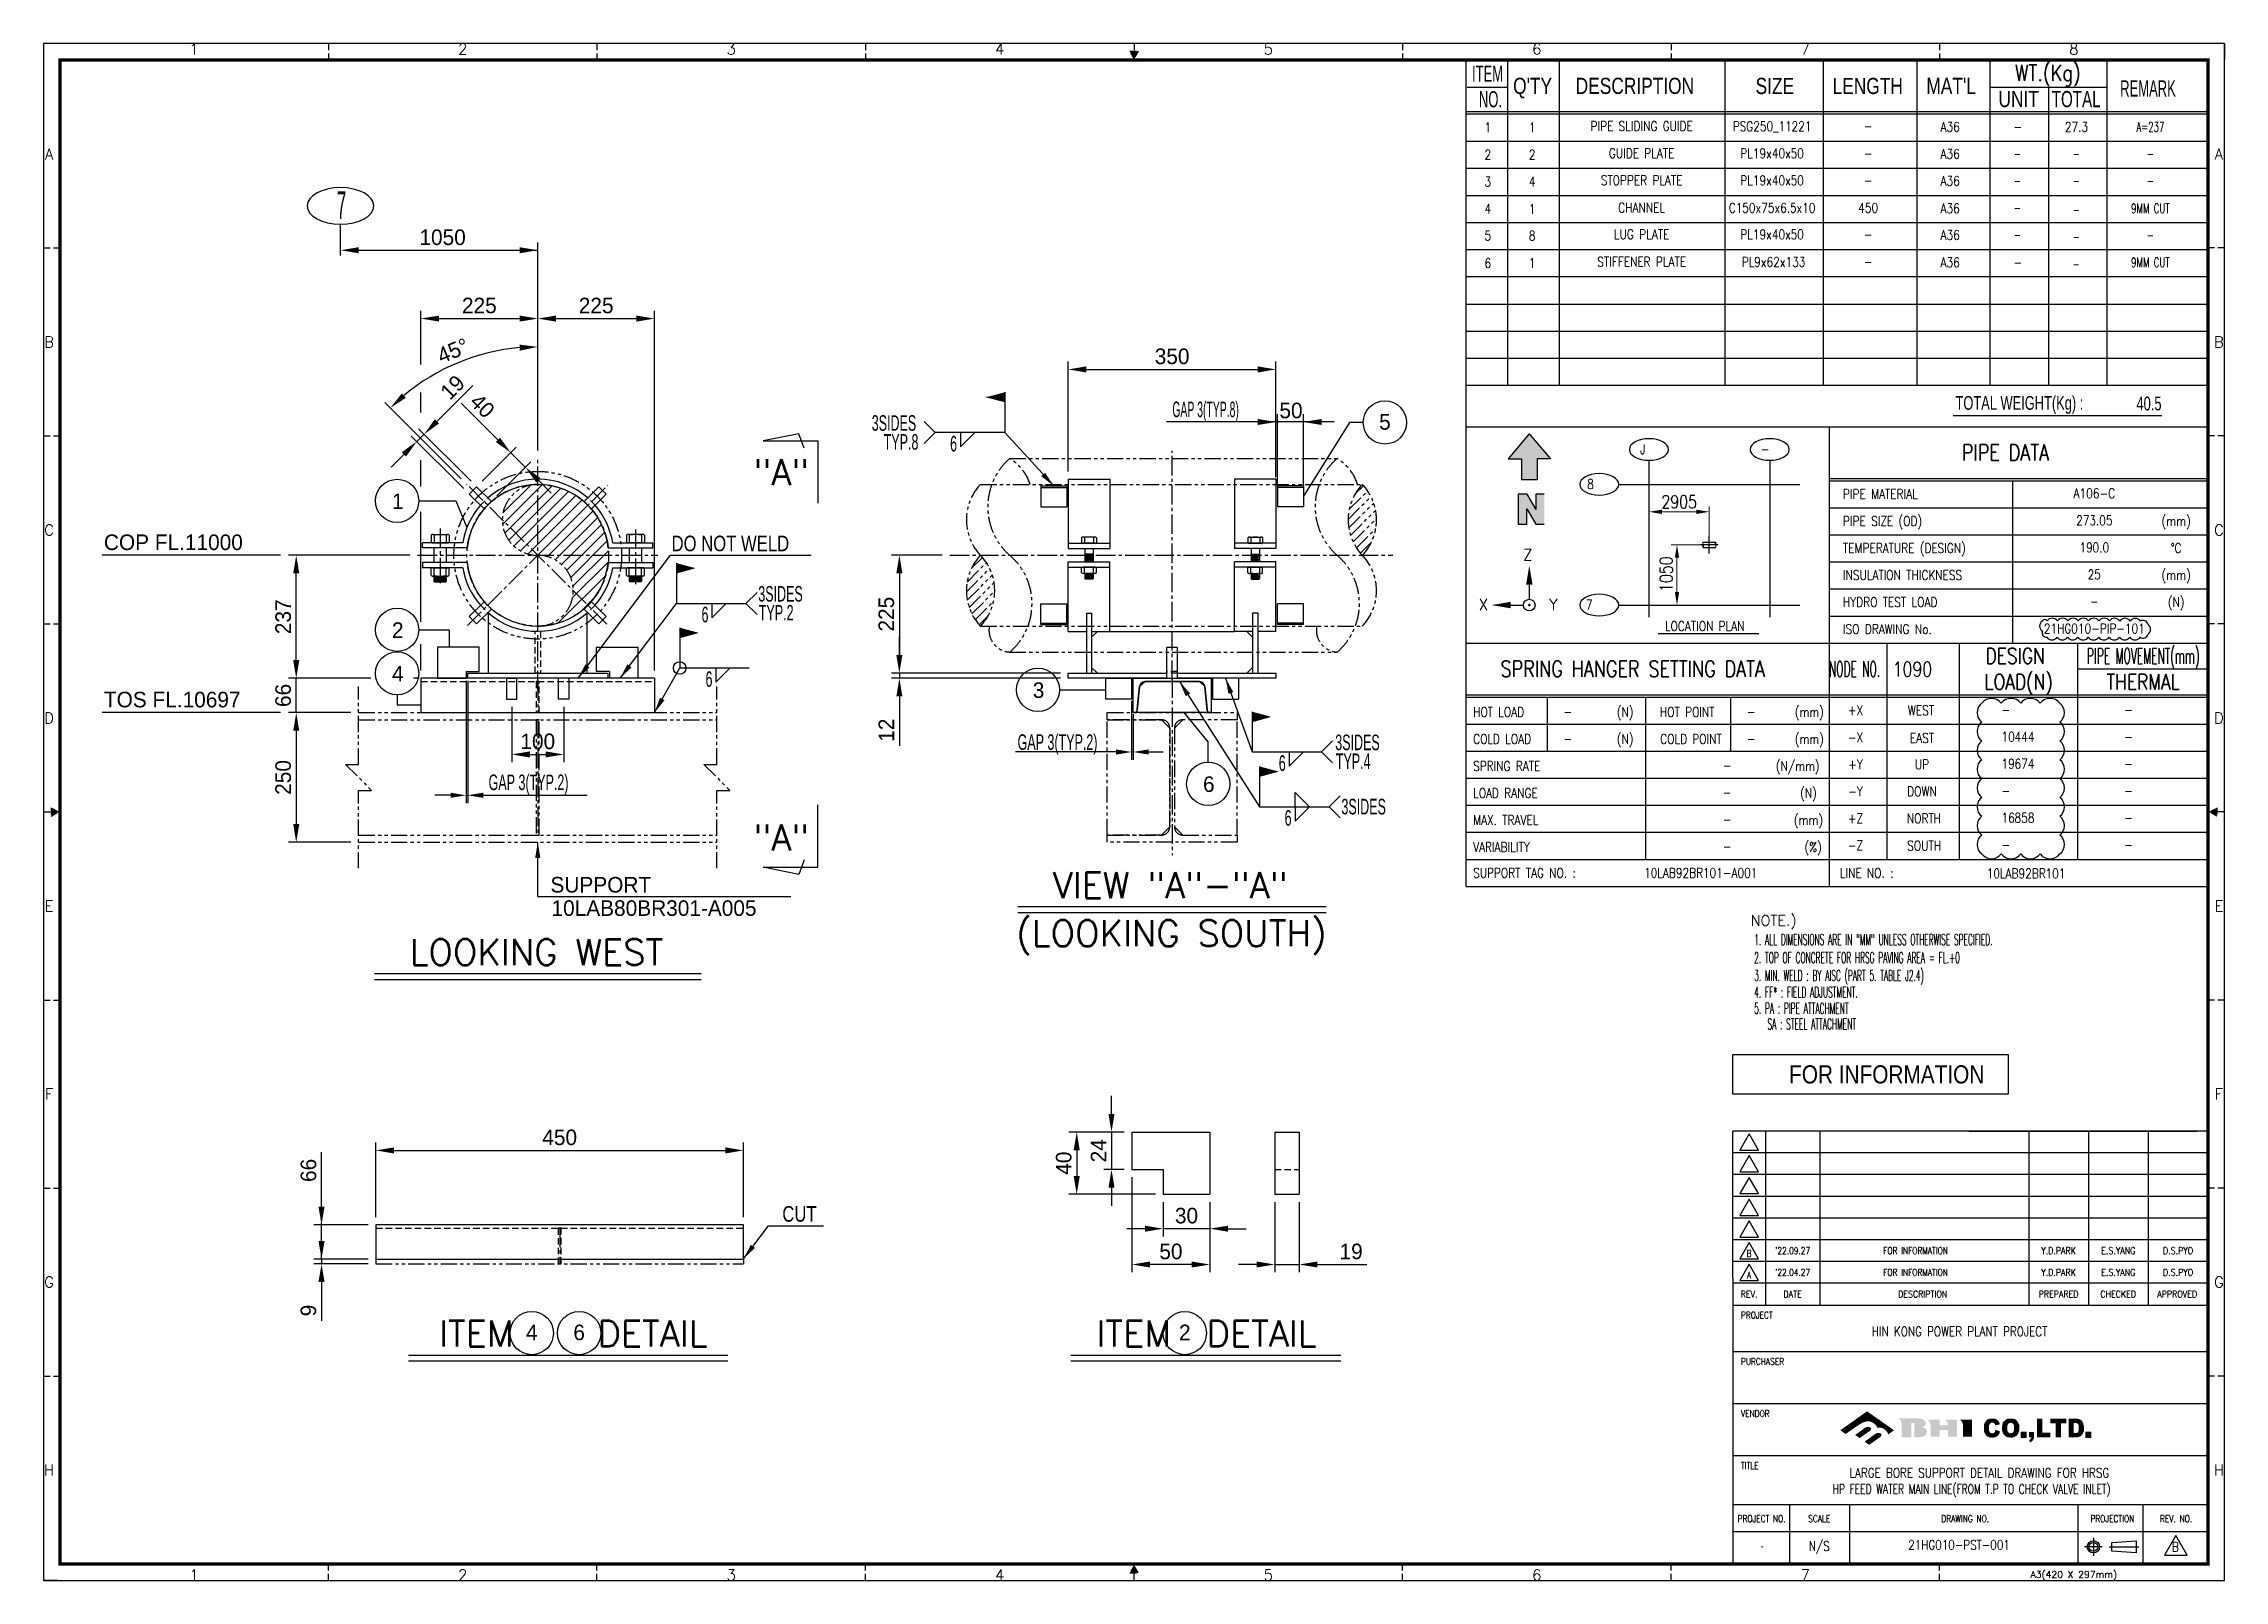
# Model space of a CAD drawing. Header units: millimetres. Extents: x 0 to 4200, y 0 to 2960.
import ezdxf
from ezdxf.enums import TextEntityAlignment as Align

# ---------------------------------------------------------------- set-up
doc = ezdxf.new("R2010")
doc.units = ezdxf.units.MM
doc.header["$LTSCALE"] = 50
for name, pattern in [('CENTER', [2, 1.25, -0.25, 0.25, -0.25]), ('CENTER2', [1.125, 0.75, -0.125, 0.125, -0.125]), ('HIDDEN', [0.375, 0.25, -0.125]), ('PHANTOM2', [1.25, 0.625, -0.125, 0.125, -0.125, 0.125, -0.125])]:
    doc.linetypes.add(name, pattern=pattern)
doc.layers.add('02SCHRIF', color=2, linetype='Continuous', lineweight=25)
for name, color, linetype in [('1', 1, 'CENTER'), ('1. continuous', 3, 'Continuous'), ('2', 2, 'Continuous'), ('2. Hidden', 2, 'HIDDEN'), ('3', 3, 'Continuous'), ('3. phantom', 6, 'PHANTOM2'), ('4', 3, 'Continuous'), ('5', 2, 'HIDDEN'), ('5. text', 2, 'Continuous'), ('7', 7, 'Continuous'), ('7. center', 1, 'CENTER2'), ('dimension', 7, 'Continuous'), ('Layer 1', 7, 'Continuous'), ('Revision', 6, 'Continuous'), ('text', 2, 'Continuous'), ('TITLE', 7, 'Continuous'), ('title block', 7, 'Continuous')]:
    doc.layers.add(name, color=color, linetype=linetype)
doc.styles.add('PROJECT', font='swissc.ttf')
doc.styles.add('ROMAND', font='romand.shx', dxfattribs={"width": 0.85, "height": 480})
doc.styles.add('ROMANS', font='ROMANS.shx', dxfattribs={"width": 0.85})
doc.styles.add('ROMANT', font='romant.shx', dxfattribs={"width": 0.9, "height": 125, "bigfont": 'whgtxt.shx'})
doc.styles.add('S', font='simplex.shx')
doc.styles.add('Style-STANDARD', font='romans.shx', dxfattribs={"width": 0.8})
doc.dimstyles.new('ISO-25', dxfattribs={"dimtxt": 2.5, "dimasz": 2.5, "dimexe": 1.25, "dimexo": 0.625, "dimtad": 1, "dimtxsty": 'Standard', "dimcen": 2.5, "dimadec": 0, "dimazin": 0, "dimtfac": 1, "dimtmove": 0, "dimatfit": 3, "dimfxl": 1, "dimarcsym": 0})
doc.dimstyles.get("Standard").update_dxf_attribs({"dimtxt": 0.18, "dimasz": 0.18, "dimexe": 0.18, "dimexo": 0.0625, "dimgap": 0.09, "dimtad": 0, "dimtih": 1, "dimtoh": 1, "dimdec": 4, "dimzin": 0, "dimdsep": 46, "dimtxsty": 'Standard', "dimcen": 0.09, "dimadec": 0, "dimazin": 0, "dimtfac": 1, "dimtdec": 4, "dimtofl": 0, "dimtmove": 0, "dimatfit": 3, "dimfxl": 1, "dimtolj": 1, "dimtzin": 0, "dimarcsym": 0})

msp = doc.modelspace()

# ---------------------------------------------------------------- texts
at = {"color": 2, "style": 'ROMANS'}
for s, width, p in [('-', 0.8, (3802.3, 2800)), ('27.3', 0.8, (3915, 2800)), ('A=237', 0.65, (4057.5, 2800)), ('-', 0.65, (3801.2, 2748)), ('-', 0.65, (3914.4, 2748)), ('-', 0.65, (4057.5, 2748)), ('-', 0.65, (3801.2, 2695.9)), ('-', 0.65, (3914.4, 2695.9)), ('-', 0.65, (4057.5, 2695.9)), ('9MM CUT', 0.65, (4057.5, 2642.9)), ('-', 0.65, (3801.2, 2644.2)), ('-', 0.65, (3914.4, 2640.1)), ('-', 0.65, (3801.2, 2592.1)), ('-', 0.65, (3914.4, 2588)), ('-', 0.65, (4057.5, 2591.7)), ('-', 0.8, (3802.3, 2538.8)), ('-', 0.65, (3914.4, 2535.8)), ('9MM CUT', 0.65, (4057.5, 2538.8))]:
    msp.add_text(s, height=18.6, dxfattribs=dict(at, width=width)).set_placement(p, align=Align.MIDDLE_CENTER)
at = {"color": 2, "insert": (839.2, 2455.7), "char_height": 30, "attachment_point": 5}
msp.add_mtext('225', dxfattribs=at)
at = {"color": 2, "char_height": 30, "attachment_point": 5, "rotation": 90}
for insert in [(461.5, 1704.8), (510.2, 789.8)]:
    msp.add_mtext('66', dxfattribs=dict(at, insert=insert))
at = {"layer": '2', "style": 'ROMANS', "width": 0.8}
for s, height, p in [('A', 13.1, (3284.7, 588.1)), ("'22.04.27", 13.08, (3368.4, 593.3)), ('FOR INFORMATION', 13.076, (3605.2, 593.3))]:
    msp.add_text(s, height=height, dxfattribs=at).set_placement(p, align=Align.MIDDLE)
at = {"layer": '3', "linetype": 'Continuous', "style": 'ROMANS', "width": 0.8}
msp.add_text('21HG010-PST-001', height=18.306, dxfattribs=at).set_placement((3689, 59.2), align=Align.CENTER)
at = {"layer": '4', "color": 2, "style": 'ROMANS', "width": 0.5}
for s, p in [('1. ALL DIMENSIONS ARE IN "MM" UNLESS OTHERWISE SPECIFIED.', (3294.5, 1223.9)), ('2. TOP OF CONCRETE FOR HRSG PAVING AREA = FL.+0', (3294.5, 1189.2)), ('3. MIN. WELD : BY AISC (PART 5. TABLE J2.4)', (3294.5, 1154.8)), ('4. FF* : FIELD ADJUSTMENT.', (3294.5, 1122.6)), ('5. PA : PIPE ATTACHMENT', (3294.5, 1091.6)), ('SA : STEEL ATTACHMENT', (3320, 1061.3))]:
    msp.add_text(s, height=21, dxfattribs=at).set_placement(p)
at = {"layer": '4', "style": 'ROMANT', "width": 0.7}
msp.add_text('HP FEED WATER MAIN LINE(FROM T.P TO CHECK VALVE INLET)', height=18.306, dxfattribs=at).set_placement((3713.3, 166.9), align=Align.CENTER)
at = {"layer": '5', "style": 'Style-STANDARD', "width": 0.99979}
msp.add_text(' NOTE.)', height=20, dxfattribs=at).set_placement((3274.2, 1271.2, 0), align=Align.MIDDLE_LEFT)
at = {"layer": '5. text', "style": 'ROMANS'}
for p in [(1367.1, 2109.6), (1367.1, 1406.1)]:
    msp.add_text('"A"', height=50, dxfattribs=at).set_placement(p)
at = {"layer": '5. text', "color": 2, "width": 0.8}
for s, p in [('DO NOT WELD', (1209.4, 1982.5)), ('CUT', (1422.7, 691))]:
    msp.add_text(s, height=30, dxfattribs=at).set_placement(p)
at = {"layer": '5. text', "style": 'ROMANS'}
for s, p in [('VIEW "A"-"A"', (2169.5, 1314.5)), ('(LOOKING SOUTH)', (2171.9, 1221.6)), ('LOOKING WEST', (949.1, 1185.3)), ('ITEM    DETAIL', (1020.1, 450.4)), ('ITEM  DETAIL', (2239.7, 450.4))]:
    msp.add_text(s, height=50, dxfattribs=at).set_placement(p, align=Align.CENTER)
at = {"layer": '7', "color": 2, "style": 'ROMANS', "width": 0.8}
msp.add_text('2905', height=25, dxfattribs=at).set_placement((3149.9, 2077.7), align=Align.MIDDLE)
msp.add_text('1050', height=25, rotation=90, dxfattribs=at).set_placement((3124.9, 1938.3), align=Align.MIDDLE)
at = {"layer": 'dimension', "color": 2}
msp.add_text('1050', height=30, dxfattribs=at).set_placement((768.4, 2587.4), align=Align.MIDDLE)
for s, width, p in [('GAP 3(TYP.8)', 0.5, (2173.8, 2240.8)), ('GAP 3(TYP.2)', 0.6, (1875.8, 1599.9)), ('GAP 3(TYP.2)', 0.6, (857, 1522.4))]:
    msp.add_text(s, height=30, dxfattribs=dict(at, width=width)).set_placement(p)
at = {"layer": 'dimension', "color": 4, "width": 0.6}
for s, p in [('3SIDES', (1594.9, 2214.6)), ('TYP.8', (1617.9, 2178.1)), ('3SIDES', (1376.4, 1885.5)), ('TYP.2', (1377.4, 1849.1)), ('3SIDES', (2487.6, 1599.3)), ('TYP.4', (2488.7, 1562.9)), ('3SIDES', (2499.5, 1475.6))]:
    msp.add_text(s, height=30, dxfattribs=at).set_placement(p)
for p in [(1752.5, 2174.7), (1273.8, 1845.6), (1281.5, 1721.2), (2385.5, 1559.4), (2396.8, 1453.9)]:
    msp.add_text('6', height=30, dxfattribs=at).set_placement(p, align=Align.CENTER)
at = {"layer": 'Revision', "color": 2, "insert": (2402.4, 2253.5), "char_height": 30, "attachment_point": 5}
msp.add_mtext('50', dxfattribs=at)
at = {"layer": 'text', "style": 'ROMANS', "width": 0.8}
for s, p in [('1', (2781.2, 2798.8)), ('1', (2866.9, 2798.8)), ('PIPE SLIDING GUIDE', (3077.7, 2801.4)), ('PSG250_11221', (3329, 2801.1)), ('-', (3513.9, 2801.1)), ('A36', (3672, 2800)), ('2', (2781.2, 2746.7)), ('2', (2866.9, 2746.7)), ('GUIDE PLATE', (3077.7, 2749.3)), ('PL19x40x50', (3329, 2749)), ('-', (3513.9, 2749)), ('A36', (3672, 2748)), ('3', (2781.2, 2694.6)), ('4', (2866.9, 2694.7)), ('STOPPER PLATE', (3077.7, 2697.2)), ('PL19x40x50', (3329, 2696.9)), ('-', (3513.9, 2696.9)), ('A36', (3672, 2695.9)), ('4', (2781.2, 2642.6)), ('1', (2866.9, 2641.7)), ('CHANNEL', (3077.7, 2644.3)), ('C150x75x6.5x10', (3329, 2644)), ('450', (3513.9, 2644)), ('A36', (3672, 2642.9)), ('5', (2781.2, 2590.5)), ('8', (2866.9, 2590.5)), ('LUG PLATE', (3077.7, 2593.1)), ('PL19x40x50', (3329, 2592.8)), ('-', (3513.9, 2592.8)), ('A36', (3672, 2591.7)), ('6', (2781.2, 2537.5)), ('1', (2866.9, 2537.6)), ('STIFFENER PLATE', (3077.7, 2540.1)), ('PL9x62x133', (3331.7, 2539.8)), ('-', (3513.9, 2539.8)), ('A36', (3672, 2538.8)), ('10LAB92BR101-A001', (3191.4, 1362.9)), ('10LAB92BR101', (3818.2, 1361.9))]:
    msp.add_text(s, height=18.6, dxfattribs=at).set_placement(p, align=Align.MIDDLE_CENTER)
at = {"layer": 'text', "width": 0.45}
msp.add_text('7', height=53.1, dxfattribs=at).set_placement((573.7, 2622.8), align=Align.CENTER)
at = {"layer": 'text', "width": 0.7}
msp.add_text('40.5', height=26.53, dxfattribs=at).set_placement((4079, 2253.8), align=Align.RIGHT)
at = {"layer": 'text', "color": 2}
for s, p in [('5', (2583.3, 2216.7)), ('1', (682, 2063.7)), ('2', (682, 1815.5)), ('4', (682, 1731.6)), ('3', (1916.2, 1699.9)), ('6', (2244.1, 1518.8)), ('4', (940.1, 462.7)), ('6', (1031.4, 462.7)), ('2', (2197.8, 462.7))]:
    msp.add_text(s, height=30, dxfattribs=at).set_placement(p, align=Align.CENTER)
at = {"layer": 'text', "style": 'ROMANS', "width": 0.8}
for s, height, p in [('J', 18.6, (3074.8, 2188.4)), ('-', 18.6, (3307.3, 2188.4)), ('8', 18.6, (2972.8, 2121.1)), ('7', 18.6, (2970.2, 1888.6)), ('1090', 27.9, (3560.9, 1769.2)), ('-', 18.6, (2927.3, 1682.7)), ('-', 18.6, (3280.5, 1682.7)), ('-', 18.6, (3770.6, 1686.6)), ('-', 18.6, (4006.8, 1686.6)), ('-', 18.6, (2927.3, 1630.6)), ('-', 18.6, (3280.5, 1630.6)), ('10444', 18.6, (3770.6, 1634.5)), ('-', 18.6, (4006.8, 1634.5)), ('-', 18.6, (3233.9, 1579.2)), ('19674', 18.6, (3770.6, 1582.4)), ('-', 18.6, (4006.8, 1582.4)), ('-', 18.6, (3233.9, 1527.1)), ('-', 18.6, (3770.6, 1530.4)), ('-', 18.6, (4006.8, 1530.4)), ('16858', 18.6, (3770.6, 1478.3)), ('-', 18.6, (3233.9, 1475.1)), ('-', 18.6, (4006.8, 1478.3)), ('-', 18.6, (3233.9, 1423)), ('-', 18.6, (3770.6, 1426.2)), ('-', 18.6, (4006.8, 1426.2))]:
    msp.add_text(s, height=height, dxfattribs=at).set_placement(p, align=Align.TOP_LEFT)
for s, p in [('A106-C', (3949.5, 2094)), ('273.05', (3949.5, 2041.9)), ('190.0', (3949.5, 1989.8)), ('25', (3949.5, 1937.8)), ('-', (3949.5, 1885.7)), ('21HG010-PIP-101', (3949.5, 1833.6))]:
    msp.add_text(s, height=18.6, dxfattribs=at).set_placement(p, align=Align.MIDDLE)
at = {"layer": 'text'}
for s, p in [('COP FL.11000', (116.1, 1984.8)), ('TOS FL.10697', (116.1, 1681.8))]:
    msp.add_text(s, height=30, dxfattribs=at).set_placement(p)
at = {"layer": 'text', "color": 2}
for s, p in [('SUPPORT', (976.2, 1325.1)), ('10LAB80BR301-A005', (978.2, 1280.1))]:
    msp.add_text(s, height=30, dxfattribs=at).set_placement(p)
at = {"layer": 'text', "color": 3, "style": 'PROJECT'}
msp.add_text('FOR INFORMATION', height=34.958, dxfattribs=at).set_placement((3361.7, 957.3))

# ---------------------------------------------------------------- blocks, each defined once
blk = doc.blocks.new('block 32')
at = {"layer": 'Layer 1', "true_color": 0x004081}
h = blk.add_hatch(color=156, dxfattribs=at)
h.dxf.hatch_style = 2
edge = h.paths.add_edge_path()
edge.add_spline(control_points=[(7.13, 6.58), (7.13, 6.58), (7.13, 6.58), (7.13, 6.64), (7.11, 6.68), (7.06, 6.72), (7.02, 6.76), (6.96, 6.79), (6.89, 6.8), (7.01, 6.86), (7.07, 6.92), (7.07, 7.01), (7.07, 7.09), (7.02, 7.16), (6.92, 7.2), (6.83, 7.24), (6.71, 7.26), (6.53, 7.26), (6.53, 7.26), (6.07, 7.26), (6.07, 7.26), (6.07, 7.26), (6.07, 7.26), (6.07, 7.26), (6.07, 7.26), (5.67, 7.26), (5.67, 7.26), (5.67, 7.26), (5.84, 7.19), (5.84, 6.98), (5.84, 6.98), (5.84, 6.98), (5.84, 6.98), (5.84, 6.98), (5.84, 6.29), (5.84, 6.29), (5.84, 6.29), (6.33, 6.29), (6.33, 6.29), (6.33, 6.29), (6.33, 7.03), (6.33, 7.03), (6.33, 7.03), (6.48, 7.03), (6.48, 7.03), (6.48, 7.03), (6.48, 6.29), (6.48, 6.29), (6.48, 6.29), (6.55, 6.29), (6.55, 6.29), (6.66, 6.29), (6.73, 6.29), (6.78, 6.3), (6.82, 6.31), (6.87, 6.32), (6.91, 6.33), (6.96, 6.35), (6.99, 6.36), (7.02, 6.38), (7.05, 6.4), (7.08, 6.43), (7.1, 6.47), (7.12, 6.5), (7.13, 6.54), (7.13, 6.58)], knot_values=[0, 0, 0, 0, 0.00005, 0.0001, 1, 1, 1, 2, 2, 2, 3, 3, 3, 4, 4, 4, 5, 5, 5, 6, 6, 6, 7, 7, 7, 8, 8, 8, 9, 9, 9, 10, 10, 10, 11, 11, 11, 12, 12, 12, 13, 13, 13, 14, 14, 14, 15, 15, 15, 16, 16, 16, 17, 17, 17, 18, 18, 18, 19, 19, 19, 20, 20, 20, 21, 21, 21, 21], degree=3, periodic=0)
h = blk.add_hatch(color=156, dxfattribs=at)
h.dxf.hatch_style = 2
edge = h.paths.add_edge_path()
edge.add_spline(control_points=[(7.77, 6.66), (7.77, 6.66), (7.77, 6.66), (7.77, 6.66), (8.2, 6.66), (8.2, 6.66), (8.2, 6.66), (8.2, 6.32), (8.2, 6.32), (8.2, 6.32), (8.66, 6.32), (8.66, 6.32), (8.66, 6.32), (8.66, 7.2), (8.66, 7.2), (8.66, 7.2), (8.42, 7.2), (8.42, 7.2), (8.42, 7.2), (8.43, 7.2), (8.43, 7.2), (8.43, 7.2), (8.03, 7.2), (8.03, 7.2), (8.03, 7.2), (8.2, 7.13), (8.2, 6.93), (8.2, 6.93), (8.2, 6.93), (8.2, 6.93), (8.2, 6.93), (8.2, 6.9), (8.2, 6.9), (8.2, 6.9), (7.77, 6.9), (7.77, 6.9), (7.77, 6.9), (7.77, 7.2), (7.77, 7.2), (7.77, 7.2), (7.54, 7.2), (7.54, 7.2), (7.54, 7.2), (7.54, 7.2), (7.54, 7.2), (7.54, 7.2), (7.14, 7.2), (7.14, 7.2), (7.14, 7.2), (7.31, 7.13), (7.31, 6.93), (7.31, 6.93), (7.31, 6.93), (7.31, 6.93), (7.31, 6.93), (7.31, 6.32), (7.31, 6.32), (7.31, 6.32), (7.77, 6.32), (7.77, 6.32), (7.77, 6.32), (7.77, 6.66), (7.77, 6.66)], knot_values=[0, 0, 0, 0, 0.00005, 0.0001, 1, 1, 1, 2, 2, 2, 3, 3, 3, 4, 4, 4, 5, 5, 5, 6, 6, 6, 7, 7, 7, 8, 8, 8, 9, 9, 9, 10, 10, 10, 11, 11, 11, 12, 12, 12, 13, 13, 13, 14, 14, 14, 15, 15, 15, 16, 16, 16, 17, 17, 17, 18, 18, 18, 19, 19, 19, 20, 20, 20, 20], degree=3, periodic=0)
h = blk.add_hatch(color=156, dxfattribs=at)
h.dxf.hatch_style = 2
edge = h.paths.add_edge_path()
edge.add_spline(control_points=[(9.42, 7.2), (9.42, 7.2), (9.42, 7.2), (9.42, 7.2), (9.19, 7.2), (9.19, 7.2), (9.19, 7.2), (9.19, 7.2), (9.19, 7.2), (9.19, 7.2), (8.79, 7.2), (8.79, 7.2), (8.79, 7.2), (8.95, 7.14), (8.96, 6.94), (8.96, 6.94), (8.96, 6.32), (8.96, 6.32), (8.96, 6.32), (9.42, 6.32), (9.42, 6.32), (9.42, 6.32), (9.42, 7.2), (9.42, 7.2)], knot_values=[0, 0, 0, 0, 0.00005, 0.0001, 1, 1, 1, 2, 2, 2, 3, 3, 3, 4, 4, 4, 5, 5, 5, 6, 6, 6, 7, 7, 7, 7], degree=3, periodic=0)
blk = doc.blocks.new('block 34')
at = {"layer": 'Layer 1', "true_color": 0x62b635}
h = blk.add_hatch(color=85, dxfattribs=at)
h.dxf.hatch_style = 2
edge = h.paths.add_edge_path()
edge.add_spline(control_points=[(2.98, 6.46), (2.98, 6.46), (2.98, 6.46), (2.98, 6.46), (3.64, 6.92), (3.64, 6.92), (3.66, 6.93), (3.68, 6.94), (3.69, 6.95), (3.72, 6.97), (3.74, 6.98), (3.77, 7), (3.77, 7), (3.77, 7), (3.77, 7), (3.77, 7), (3.77, 7), (3.79, 7.01), (3.8, 7.02), (3.81, 7.02), (3.82, 7.03), (3.86, 7.05), (3.92, 7.07), (3.99, 7.09), (3.99, 7.09), (3.99, 7.09), (3.99, 7.09), (3.99, 7.09), (4, 7.09), (4.01, 7.09), (4.01, 7.09), (4.01, 7.09), (4.02, 7.09), (4.03, 7.1), (4.05, 7.1), (4.07, 7.1), (4.07, 7.1), (4.07, 7.62), (4.07, 7.62), (4.07, 7.62), (2.71, 6.65), (2.71, 6.65), (2.71, 6.65), (2.98, 6.46), (2.98, 6.46)], knot_values=[0, 0, 0, 0, 0.00005, 0.0001, 1, 1, 1, 2, 2, 2, 3, 3, 3, 4, 4, 4, 5, 5, 5, 6, 6, 6, 7, 7, 7, 8, 8, 8, 9, 9, 9, 10, 10, 10, 11, 11, 11, 12, 12, 12, 13, 13, 13, 14, 14, 14, 14], degree=3, periodic=0)
h = blk.add_hatch(color=85, dxfattribs=at)
h.dxf.hatch_style = 2
edge = h.paths.add_edge_path()
edge.add_spline(control_points=[(3.69, 6.25), (3.69, 6.25), (3.69, 6.25), (3.69, 6.25), (4.07, 6.52), (4.07, 6.52), (4.07, 6.52), (4.07, 6.82), (4.07, 6.82), (4.01, 6.81), (3.95, 6.77), (3.94, 6.76), (3.94, 6.76), (3.93, 6.75), (3.93, 6.75), (3.93, 6.75), (3.47, 6.41), (3.47, 6.41), (3.47, 6.41), (3.69, 6.25), (3.69, 6.25)], knot_values=[0, 0, 0, 0, 0.00005, 0.0001, 1, 1, 1, 2, 2, 2, 3, 3, 3, 4, 4, 4, 5, 5, 5, 6, 6, 6, 6], degree=3, periodic=0)
h = blk.add_hatch(color=85, dxfattribs=at)
h.dxf.hatch_style = 2
edge = h.paths.add_edge_path()
edge.add_spline(control_points=[(4.18, 5.91), (4.18, 5.91), (4.18, 5.91), (4.18, 5.91), (4.5, 6.13), (4.5, 6.13), (4.5, 6.13), (4.5, 6.47), (4.5, 6.47), (4.5, 6.47), (4.5, 6.47), (4.5, 6.47), (4.5, 6.47), (4.47, 6.45), (4.47, 6.45), (4.47, 6.45), (3.95, 6.07), (3.95, 6.07), (3.95, 6.07), (4.18, 5.91), (4.18, 5.91)], knot_values=[0, 0, 0, 0, 0.00005, 0.0001, 1, 1, 1, 2, 2, 2, 3, 3, 3, 4, 4, 4, 5, 5, 5, 6, 6, 6, 6], degree=3, periodic=0)
blk = doc.blocks.new('block 33')
at = {"layer": 'Layer 1', "true_color": 0x004081}
h = blk.add_hatch(color=156, dxfattribs=at)
h.dxf.hatch_style = 2
edge = h.paths.add_edge_path()
edge.add_spline(control_points=[(4.74, 6.79), (4.74, 6.79), (4.74, 6.79), (4.75, 6.79), (4.76, 6.78), (4.78, 6.78), (4.78, 6.78), (4.79, 6.78), (4.8, 6.78), (4.81, 6.77), (4.82, 6.77), (4.83, 6.77), (4.83, 6.76), (4.84, 6.76), (4.85, 6.76), (4.86, 6.75), (4.87, 6.75), (4.88, 6.75), (4.92, 6.73), (4.97, 6.7), (5.01, 6.65), (5.04, 6.63), (5.06, 6.6), (5.09, 6.57), (5.1, 6.56), (5.11, 6.55), (5.11, 6.53), (5.11, 6.53), (5.12, 6.53), (5.12, 6.53), (5.12, 6.53), (5.12, 6.53), (5.12, 6.53), (5.13, 6.5), (5.14, 6.47), (5.15, 6.44), (5.15, 6.44), (5.45, 6.65), (5.45, 6.65), (5.45, 6.65), (4.07, 7.62), (4.07, 7.62), (4.07, 7.62), (4.07, 7.1), (4.07, 7.1), (4.12, 7.11), (4.16, 7.11), (4.21, 7.1), (4.21, 7.1), (4.22, 7.1), (4.22, 7.09), (4.23, 7.09), (4.24, 7.09), (4.25, 7.09), (4.26, 7.09), (4.27, 7.08), (4.28, 7.08), (4.28, 7.08), (4.28, 7.08), (4.28, 7.08), (4.3, 7.07), (4.32, 7.06), (4.34, 7.05), (4.4, 7.02), (4.47, 6.97), (4.54, 6.89), (4.56, 6.86), (4.58, 6.82), (4.59, 6.78), (4.61, 6.78), (4.64, 6.79), (4.68, 6.79), (4.69, 6.79), (4.71, 6.79), (4.74, 6.79)], knot_values=[0, 0, 0, 0, 0.00005, 0.0001, 1, 1, 1, 2, 2, 2, 3, 3, 3, 4, 4, 4, 5, 5, 5, 6, 6, 6, 7, 7, 7, 8, 8, 8, 9, 9, 9, 10, 10, 10, 11, 11, 11, 12, 12, 12, 13, 13, 13, 14, 14, 14, 15, 15, 15, 16, 16, 16, 17, 17, 17, 18, 18, 18, 19, 19, 19, 20, 20, 20, 21, 21, 21, 22, 22, 22, 23, 23, 23, 24, 24, 24, 24], degree=3, periodic=0)
h = blk.add_hatch(color=156, dxfattribs=at)
h.dxf.hatch_style = 2
edge = h.paths.add_edge_path()
edge.add_spline(control_points=[(4.21, 6.61), (4.21, 6.61), (4.21, 6.61), (4.21, 6.61), (4.23, 6.63), (4.23, 6.63), (4.24, 6.63), (4.24, 6.64), (4.25, 6.64), (4.25, 6.64), (4.25, 6.64), (4.25, 6.64), (4.28, 6.68), (4.28, 6.72), (4.28, 6.74), (4.28, 6.75), (4.28, 6.75), (4.27, 6.75), (4.25, 6.8), (4.21, 6.82), (4.17, 6.82), (4.14, 6.83), (4.12, 6.83), (4.1, 6.83), (4.09, 6.82), (4.08, 6.82), (4.07, 6.82), (4.07, 6.82), (4.07, 6.52), (4.07, 6.52), (4.07, 6.52), (4.21, 6.61), (4.21, 6.61)], knot_values=[0, 0, 0, 0, 0.00005, 0.0001, 1, 1, 1, 2, 2, 2, 3, 3, 3, 4, 4, 4, 5, 5, 5, 6, 6, 6, 7, 7, 7, 8, 8, 8, 9, 9, 9, 10, 10, 10, 10], degree=3, periodic=0)
h = blk.add_hatch(color=156, dxfattribs=at)
h.dxf.hatch_style = 2
edge = h.paths.add_edge_path()
edge.add_spline(control_points=[(4.56, 6.5), (4.56, 6.5), (4.56, 6.5), (4.54, 6.49), (4.52, 6.48), (4.5, 6.47), (4.5, 6.47), (4.5, 6.13), (4.5, 6.13), (4.5, 6.13), (4.65, 6.24), (4.65, 6.24), (4.65, 6.24), (4.68, 6.26), (4.68, 6.26), (4.68, 6.26), (4.7, 6.27), (4.7, 6.27), (4.7, 6.27), (4.72, 6.28), (4.72, 6.28), (4.77, 6.32), (4.78, 6.35), (4.79, 6.36), (4.81, 6.39), (4.81, 6.43), (4.79, 6.47), (4.77, 6.5), (4.73, 6.52), (4.69, 6.52), (4.69, 6.52), (4.69, 6.52), (4.69, 6.52), (4.69, 6.52), (4.69, 6.52), (4.68, 6.52), (4.68, 6.52), (4.67, 6.52), (4.66, 6.52), (4.62, 6.52), (4.59, 6.51), (4.56, 6.5)], knot_values=[0, 0, 0, 0, 0.00005, 0.0001, 1, 1, 1, 2, 2, 2, 3, 3, 3, 4, 4, 4, 5, 5, 5, 6, 6, 6, 7, 7, 7, 8, 8, 8, 9, 9, 9, 10, 10, 10, 11, 11, 11, 12, 12, 12, 13, 13, 13, 13], degree=3, periodic=0)
at = {"layer": 'Layer 1'}
blk.add_blockref('block 34', (0, 0), dxfattribs=at)
blk = doc.blocks.new('block 31')
at = {"layer": 'Layer 1'}
for name in ['block 33', 'block 32']:
    blk.add_blockref(name, (0, 0), dxfattribs=at)
blk = doc.blocks.new('A$C12B81D51')
at = {"layer": 'Layer 1', "true_color": 0x004081}
h = blk.add_hatch(color=156, dxfattribs=at)
h.dxf.hatch_style = 2
edge = h.paths.add_edge_path()
edge.add_spline(control_points=[(7.8, 1.12), (7.8, 1.12), (7.8, 1.12), (7.78, 1.13), (7.75, 1.13), (7.69, 1.13), (7.65, 1.1), (7.62, 1.05), (7.59, 1.01), (7.58, 0.94), (7.58, 0.86), (7.58, 0.76), (7.6, 0.68), (7.62, 0.65), (7.65, 0.61), (7.69, 0.59), (7.75, 0.59), (7.8, 0.59), (7.83, 0.6), (7.86, 0.63), (7.89, 0.67), (7.9, 0.71), (7.92, 0.77), (7.92, 0.77), (8.15, 0.69), (8.15, 0.69), (8.13, 0.62), (8.11, 0.56), (8.07, 0.51), (8.04, 0.47), (8, 0.43), (7.95, 0.41), (7.9, 0.38), (7.84, 0.37), (7.76, 0.37), (7.67, 0.37), (7.59, 0.38), (7.53, 0.41), (7.47, 0.44), (7.42, 0.5), (7.38, 0.57), (7.34, 0.65), (7.32, 0.74), (7.32, 0.86), (7.32, 1.01), (7.35, 1.13), (7.43, 1.22), (7.5, 1.3), (7.61, 1.34), (7.75, 1.34), (7.86, 1.34), (7.94, 1.32), (8, 1.27), (8.06, 1.22), (8.11, 1.15), (8.14, 1.05), (8.14, 1.05), (7.91, 0.99), (7.91, 0.99), (7.9, 1.02), (7.89, 1.04), (7.88, 1.06), (7.86, 1.08), (7.85, 1.1), (7.83, 1.11), (7.8, 1.12)], knot_values=[0, 0, 0, 0, 0.00005, 0.0001, 1, 1, 1, 2, 2, 2, 3, 3, 3, 4, 4, 4, 5, 5, 5, 6, 6, 6, 7, 7, 7, 8, 8, 8, 9, 9, 9, 10, 10, 10, 11, 11, 11, 12, 12, 12, 13, 13, 13, 14, 14, 14, 15, 15, 15, 16, 16, 16, 17, 17, 17, 18, 18, 18, 19, 19, 19, 20, 20, 20, 21, 21, 21, 21], degree=3, periodic=0)
h = blk.add_hatch(color=156, dxfattribs=at)
h.dxf.hatch_style = 2
edge = h.paths.add_edge_path()
edge.add_spline(control_points=[(8.51, 0.95), (8.51, 0.95), (8.51, 0.95), (8.53, 1.02), (8.56, 1.06), (8.59, 1.1), (8.63, 1.12), (8.69, 1.12), (8.74, 1.12), (8.78, 1.1), (8.82, 1.06), (8.85, 1.02), (8.86, 0.96), (8.86, 0.87), (8.86, 0.76), (8.85, 0.69), (8.82, 0.65), (8.79, 0.61), (8.74, 0.59), (8.69, 0.59), (8.63, 0.59), (8.59, 0.61), (8.56, 0.65), (8.53, 0.69), (8.51, 0.76), (8.51, 0.85), (8.51, 0.95)], knot_values=[0, 0, 0, 0, 0.00005, 0.0001, 1, 1, 1, 2, 2, 2, 3, 3, 3, 4, 4, 4, 5, 5, 5, 6, 6, 6, 7, 7, 7, 8, 8, 8, 8], degree=3, periodic=0)
edge = h.paths.add_edge_path()
edge.add_spline(control_points=[(8.52, 0.39), (8.52, 0.39), (8.52, 0.39), (8.6, 0.37), (8.7, 0.37), (8.79, 0.37), (8.87, 0.39), (8.93, 0.43), (9, 0.47), (9.05, 0.52), (9.08, 0.59), (9.11, 0.66), (9.13, 0.75), (9.13, 0.86), (9.13, 1.01), (9.09, 1.13), (9.01, 1.22), (8.94, 1.3), (8.83, 1.34), (8.69, 1.34), (8.55, 1.34), (8.44, 1.3), (8.36, 1.21), (8.28, 1.13), (8.25, 1.01), (8.25, 0.86), (8.25, 0.75), (8.26, 0.65), (8.3, 0.58), (8.34, 0.51), (8.39, 0.45), (8.46, 0.42), (8.52, 0.39)], knot_values=[0, 0, 0, 0, 0.00005, 0.0001, 1, 1, 1, 2, 2, 2, 3, 3, 3, 4, 4, 4, 5, 5, 5, 6, 6, 6, 7, 7, 7, 8, 8, 8, 9, 9, 9, 10, 10, 10, 10], degree=3, periodic=0)
h = blk.add_hatch(color=156, dxfattribs=at)
h.dxf.hatch_style = 2
h.paths.add_polyline_path([(10.04, 1.33), (10.3, 1.33), (10.3, 0.62), (10.71, 0.62), (10.71, 0.38), (10.04, 0.38)])
h = blk.add_hatch(color=156, dxfattribs=at)
h.dxf.hatch_style = 2
h.paths.add_polyline_path([(10.71, 1.33), (11.52, 1.33), (11.52, 1.09), (11.25, 1.09), (11.25, 0.38), (10.98, 0.38), (10.98, 1.09), (10.71, 1.09)])
h = blk.add_hatch(color=156, dxfattribs=at)
h.dxf.hatch_style = 2
edge = h.paths.add_edge_path()
edge.add_spline(control_points=[(11.9, 1.11), (11.9, 1.11), (11.9, 1.11), (11.97, 1.11), (11.97, 1.11), (12.04, 1.11), (12.09, 1.1), (12.12, 1.06), (12.15, 1.02), (12.16, 0.95), (12.16, 0.85), (12.16, 0.78), (12.15, 0.72), (12.14, 0.69), (12.13, 0.66), (12.11, 0.63), (12.09, 0.62), (12.06, 0.6), (12.02, 0.6), (11.97, 0.6), (11.97, 0.6), (11.9, 0.6), (11.9, 0.6), (11.9, 0.6), (11.9, 1.11), (11.9, 1.11), (11.9, 1.11)], knot_values=[0, 0, 0, 0, 0.00005, 0.0001, 1, 1, 1, 2, 2, 2, 3, 3, 3, 4, 4, 4, 5, 5, 5, 6, 6, 6, 7, 7, 7, 8, 8, 8, 8], degree=3, periodic=0)
edge = h.paths.add_edge_path()
edge.add_spline(control_points=[(12.39, 1.1), (12.39, 1.1), (12.39, 1.1), (12.37, 1.15), (12.34, 1.19), (12.31, 1.24), (12.27, 1.27), (12.22, 1.29), (12.17, 1.32), (12.11, 1.33), (12.03, 1.33), (12.03, 1.33), (11.64, 1.33), (11.64, 1.33), (11.64, 1.33), (11.64, 0.38), (11.64, 0.38), (11.64, 0.38), (12.03, 0.38), (12.03, 0.38), (12.08, 0.38), (12.13, 0.39), (12.19, 0.41), (12.23, 0.42), (12.27, 0.45), (12.31, 0.49), (12.34, 0.52), (12.37, 0.57), (12.39, 0.62), (12.42, 0.68), (12.43, 0.76), (12.43, 0.86), (12.43, 0.92), (12.42, 0.98), (12.4, 1.04), (12.39, 1.1)], knot_values=[0, 0, 0, 0, 0.00005, 0.0001, 1, 1, 1, 2, 2, 2, 3, 3, 3, 4, 4, 4, 5, 5, 5, 6, 6, 6, 7, 7, 7, 8, 8, 8, 9, 9, 9, 10, 10, 10, 11, 11, 11, 11], degree=3, periodic=0)
h = blk.add_hatch(color=156, dxfattribs=at)
h.dxf.hatch_style = 2
h.paths.add_polyline_path([(9.23, 0.65), (9.48, 0.65), (9.48, 0.38), (9.23, 0.38)])
h = blk.add_hatch(color=156, dxfattribs=at)
h.dxf.hatch_style = 2
edge = h.paths.add_edge_path()
edge.add_spline(control_points=[(9.67, 0.26), (9.67, 0.26), (9.67, 0.26), (9.7, 0.28), (9.72, 0.3), (9.73, 0.33), (9.74, 0.35), (9.75, 0.38), (9.75, 0.38), (9.62, 0.38), (9.62, 0.38), (9.62, 0.38), (9.62, 0.65), (9.62, 0.65), (9.62, 0.65), (9.88, 0.65), (9.88, 0.65), (9.88, 0.65), (9.88, 0.43), (9.88, 0.43), (9.88, 0.35), (9.86, 0.29), (9.83, 0.24), (9.8, 0.2), (9.75, 0.16), (9.68, 0.12), (9.68, 0.12), (9.62, 0.23), (9.62, 0.23), (9.67, 0.26)], knot_values=[0, 0, 0, 0, 0.00005, 0.0001, 1, 1, 1, 2, 2, 2, 3, 3, 3, 4, 4, 4, 5, 5, 5, 6, 6, 6, 7, 7, 7, 8, 8, 8, 9, 9, 9, 9], degree=3, periodic=0)
h = blk.add_hatch(color=156, dxfattribs=at)
h.dxf.hatch_style = 2
h.paths.add_polyline_path([(12.53, 0.65), (12.78, 0.65), (12.78, 0.38), (12.53, 0.38)])
at = {"layer": 'Layer 1', "lineweight": 0}
for points in [[(9.23, 0.65), (9.48, 0.65), (9.48, 0.38), (9.23, 0.38), (9.23, 0.65)], [(12.53, 0.65), (12.78, 0.65), (12.78, 0.38), (12.53, 0.38), (12.53, 0.65)]]:
    blk.add_lwpolyline(points, dxfattribs=at)
at = {"layer": 'Layer 1'}
blk.add_blockref('block 31', (-2.71, -5.91), dxfattribs=at)
blk = doc.blocks.new('TT')
at = {"layer": 'dimension'}
blk.add_hatch(color=256, dxfattribs=at).paths.add_polyline_path([(2873.6, 2063), (2856.4, 2092.7), (2840, 2092.7), (2840, 2034.5), (2856.4, 2034.5), (2856.4, 2064.2), (2873.6, 2034.5), (2890, 2034.5), (2890, 2092.7), (2873.6, 2092.7)])
at = {"layer": 'TITLE'}
blk.add_hatch(color=256, dxfattribs=at).paths.add_polyline_path([(2846.4, 2160.3), (2846.4, 2120), (2876.2, 2120), (2876.2, 2160.3), (2902, 2160.3), (2861.3, 2208.5), (2820.6, 2160.3)])
for p, q in [((0, 2960.4), (0, 2960.4)), ((0, 2960.4), (0, 2960.4)), ((0, 2960.4), (0, 2960.4)), ((0, 2960.4), (0, 2960.4)), ((4200, 2960.4), (4169.4, 2960.4)), ((4200, 2960.4), (4200, 2929.6)), ((2739.6, 2929), (4168.6, 2929)), ((4168.6, 1336.9), (4168.6, 2929)), ((2861.3, 1942.7), (2861.3, 1890)), ((2800.7, 1878.8), (2850, 1878.8)), ((0, 32.7), (0, 0)), ((0, 32.7), (0, 0)), ((27.5, 0), (0, 0)), ((27.5, 0), (0, 0)), ((4200, 0), (4200, 0)), ((4200, 0), (4200, 0))]:
    blk.add_line(p, q)
blk.add_lwpolyline([(0, 0), (4200, 0), (4200, 2960.4), (0, 2960.4)], close=True)
at = {"color": 7}
blk.add_lwpolyline([(3253.3, 1012.9), (3783.7, 1012.9), (3783.7, 936.6), (3253.3, 936.6)], close=True, dxfattribs=at)
blk.add_circle((2861.3, 1878.8), 11.2)
for start, end in [(0, 180), (180, 0)]:
    blk.add_arc((2861.3, 1878.8), 1.41, start, end)
for points in [[(2855.1, 1917.9), (2867.5, 1917.9), (2861.3, 1955)], [(2825.4, 1872.6), (2825.4, 1885), (2788.3, 1878.8)]]:
    blk.add_solid(points)
at = {"layer": '1'}
for p, q in [((3964.7, 64.7), (3930.6, 64.7)), ((3947.7, 81.7), (3947.7, 47.6)), ((3977.9, 64.7), (4035.2, 64.7))]:
    blk.add_line(p, q, dxfattribs=at)
at = {"layer": '3'}
for p, q in [((3253.3, 582.8), (3253.3, 865.3)), ((3983.2, 73.1), (4030, 76.5)), ((3983.2, 56.2), (3983.2, 73.1)), ((4030, 52.9), (3983.2, 56.2)), ((4030, 76.5), (4030, 52.9))]:
    blk.add_line(p, q, dxfattribs=at)
at = {"layer": '3', "linetype": 'Continuous'}
for p, q in [((3253.3, 582.8), (3253.3, 31.4)), ((3253.3, 530.5), (4168.6, 530.5)), ((3253.3, 530.5), (4168.6, 530.5)), ((3253.3, 530.5), (4168.6, 530.5)), ((3253.3, 441.1), (4168.6, 441.1)), ((3253.3, 340.8), (4168.6, 340.8)), ((3253.3, 240.6), (4168.6, 240.6)), ((3253.3, 146.5), (4168.6, 146.5))]:
    blk.add_line(p, q, dxfattribs=at)
at = {"layer": '3', "lineweight": 0}
blk.add_line((3253.3, 530.5), (4168.6, 530.5), dxfattribs=at)
at = {"layer": '3', "const_width": 6.28}
blk.add_lwpolyline([(31.4, 2929), (31.4, 31.4), (4168.6, 31.4), (4168.6, 2929), (31.4, 2929), (31.4, 2866.3)], dxfattribs=at)
at = {"layer": '3'}
for radius in [11.8, 8.5]:
    blk.add_circle((3947.7, 64.7), radius, dxfattribs=at)
at = {"layer": '4'}
for p, q in [((4168.6, 865.3), (3253.3, 865.3)), ((3316.1, 865.3), (3316.1, 530.5)), ((3420.7, 865.3), (3420.7, 530.5)), ((3708.1, 865.3), (4147.1, 865.3)), ((3823.4, 865.3), (3823.4, 530.5)), ((3938.5, 865.3), (3938.5, 530.5)), ((4053.5, 865.3), (4053.5, 530.5)), ((4168.6, 823.4), (3253.3, 823.4)), ((4168.6, 781.6), (3253.3, 781.6)), ((4168.6, 739.8), (3253.3, 739.8)), ((4168.6, 697.9), (3253.3, 697.9)), ((4168.6, 656.1), (3253.3, 656.1)), ((4168.6, 614.2), (3253.3, 614.2)), ((4168.6, 572.4), (3253.3, 572.4)), ((4168.6, 572.4), (3253.3, 572.4))]:
    blk.add_line(p, q, dxfattribs=at)
at = {"layer": '4', "linetype": 'Continuous'}
for p, q in [((3362.3, 146.5), (3362.3, 31.4)), ((3478.2, 146.5), (3478.2, 31.4)), ((3917.6, 146.5), (3917.6, 31.4)), ((4043.1, 146.5), (4043.1, 31.4)), ((3253.3, 94.1), (4168.6, 94.1))]:
    blk.add_line(p, q, dxfattribs=at)
at = {"layer": '4'}
for points in [[(3284.7, 860.1), (3266.6, 828.7), (3302.8, 828.7)], [(3284.7, 818.2), (3266.6, 786.8), (3302.8, 786.8)], [(3284.7, 776.4), (3266.6, 745), (3302.8, 745)], [(3284.7, 776.4), (3266.6, 745), (3302.8, 745)], [(3284.7, 734.5), (3266.6, 703.1), (3302.8, 703.1)], [(3284.7, 692.7), (3266.6, 661.3), (3302.8, 661.3)], [(3284.7, 650.8), (3266.6, 619.5), (3302.8, 619.5)], [(3284.7, 609), (3266.6, 577.6), (3302.8, 577.6)], [(4106.4, 86.6), (4084.7, 48.9), (4128.2, 48.9)]]:
    blk.add_lwpolyline(points, close=True, dxfattribs=at)
at = {"layer": '5'}
for p, q in [((548.5, 2960.4), (548.5, 2929)), ((1065.7, 2960.4), (1065.7, 2929)), ((1582.8, 2960.4), (1582.8, 2929)), ((2100, 2960.4), (2100, 2929)), ((2617.2, 2960.4), (2617.2, 2929)), ((3134.3, 2960.4), (3134.3, 2929)), ((3651.5, 2960.4), (3651.5, 2929)), ((3651.5, 2960.4), (3651.5, 2929)), ((0, 2566.8), (31.4, 2566.8)), ((4200, 2566.8), (4168.6, 2566.8)), ((4200, 2566.8), (4168.6, 2566.8)), ((0, 2204.6), (31.4, 2204.6)), ((4200, 2204.6), (4168.6, 2204.6)), ((4200, 2204.6), (4168.6, 2204.6)), ((0, 1842.4), (31.4, 1842.4)), ((4200, 1842.4), (4168.6, 1842.4)), ((0, 1480.2), (31.4, 1480.2)), ((4200, 1480.2), (4168.6, 1480.2)), ((4200, 1480.2), (4168.6, 1480.2)), ((0, 1118), (31.4, 1118)), ((4200, 1118), (4168.6, 1118)), ((0, 755.8), (31.4, 755.8)), ((4200, 755.8), (4168.6, 755.8)), ((0, 393.6), (31.4, 393.6)), ((4200, 393.6), (4168.6, 393.6)), ((548.5, 0), (548.5, 31.4)), ((1065.7, 0), (1065.7, 31.4)), ((1582.8, 0), (1582.8, 31.4)), ((2100, 0), (2100, 31.4)), ((2100, 0), (2100, 31.4)), ((2617.2, 0), (2617.2, 31.4)), ((3134.3, 0), (3134.3, 31.4)), ((3651.5, 0), (3651.5, 31.4))]:
    blk.add_line(p, q, dxfattribs=at)
for points in [[(2100, 2932.2), (2092.2, 2945.7), (2107.8, 2945.7)], [(28.2, 1480.2), (14.7, 1488), (14.7, 1472.4)], [(4171.8, 1480.2), (4185.3, 1488), (4185.3, 1472.4)], [(2100, 28.2), (2092.2, 14.7), (2107.8, 14.7)]]:
    blk.add_lwpolyline(points, close=True, dxfattribs=at)
for points in [[(2092.2, 2945.7), (2107.8, 2945.7), (2100, 2932.2)], [(14.7, 1488), (14.7, 1472.4), (28.2, 1480.2)], [(4185.3, 1488), (4185.3, 1472.4), (4171.8, 1480.2)], [(2092.2, 14.7), (2107.8, 14.7), (2100, 28.2)]]:
    blk.add_solid(points, dxfattribs=at)
at = {"layer": 'dimension'}
for p, q in [((3091.8, 2157.8), (3091.8, 1855.5)), ((3324.3, 2157.8), (3324.3, 1855.5)), ((3033.6, 2111.3), (3382.4, 2111.3)), ((2856.4, 2092.7), (2840, 2092.7)), ((2840, 2092.7), (2840, 2034.5)), ((2856.4, 2092.7), (2873.6, 2063)), ((2856.4, 2034.5), (2856.4, 2064.2)), ((2856.4, 2064.2), (2873.6, 2034.5)), ((2890, 2092.7), (2873.6, 2092.7)), ((2873.6, 2092.7), (2873.6, 2063)), ((2840, 2034.5), (2856.4, 2034.5)), ((2873.6, 2034.5), (2890, 2034.5)), ((3033.6, 1878.8), (3382.4, 1878.8))]:
    blk.add_line(p, q, dxfattribs=at)
at = {"layer": 'dimension', "extrusion": (0, 0, -1)}
for centre in [(3091.8, 2178.5), (3324.3, 2178.5), (2996, 2111.3), (2996, 1878.8)]:
    blk.add_ellipse(centre, major_axis=(37.6, 0), ratio=0.55154, dxfattribs=at)
at = {"layer": 'TITLE'}
for p, q in [((2861.3, 2208.8), (2820.6, 2160.6)), ((2861.3, 2208.8), (2902, 2160.6)), ((2820.6, 2160.6), (2846.4, 2160.6)), ((2846.4, 2160.3), (2846.4, 2120)), ((2902, 2160.6), (2876.2, 2160.6)), ((2876.2, 2160.3), (2876.2, 2120)), ((2876.2, 2120), (2846.4, 2120)), ((3109.3, 1824.1), (3303.7, 1824.1))]:
    blk.add_line(p, q, dxfattribs=at)
at = {"layer": 'title block', "color": 7}
for p, q in [((2739.6, 1336.9), (2739.6, 2929)), ((2819.1, 2929), (2819.1, 2302.3)), ((2918.9, 2929), (2918.9, 2302.3)), ((3237.8, 2929), (3237.8, 2302.3)), ((3427.6, 2929), (3427.6, 2302.3)), ((3607.4, 2929), (3607.4, 2302.3)), ((3748.2, 2929), (3748.2, 2302.3)), ((3973.8, 2929), (3973.8, 2302.3)), ((2741.8, 2876.5), (2819.1, 2876.5)), ((3748.2, 2876.5), (3973.8, 2876.5)), ((3861, 2876.5), (3861, 2302.3)), ((2739.6, 2829.4), (4168.6, 2829.4)), ((2739.6, 2829.4), (4168.6, 2829.4)), ((2739.6, 2824.8), (4168.6, 2824.8)), ((2739.6, 2824.8), (4168.6, 2824.8)), ((2739.6, 2772.7), (4168.6, 2772.7)), ((2739.6, 2720.7), (4168.6, 2720.7)), ((2739.6, 2667.7), (4168.6, 2667.7)), ((2739.6, 2615.6), (4168.6, 2615.6)), ((2739.6, 2563.6), (4168.6, 2563.6)), ((2739.6, 2511.5), (4168.6, 2511.5)), ((2739.6, 2458.5), (4168.6, 2458.5)), ((2739.6, 2406.5), (4168.6, 2406.5)), ((2739.6, 2354.4), (4168.6, 2354.4)), ((2739.6, 2302.3), (4168.6, 2302.3)), ((3677.8, 2243.9), (4079.4, 2243.9)), ((2739.6, 2222.4), (4168.6, 2222.4)), ((3438.6, 2222.4), (3438.6, 1336.9)), ((3438.6, 2122.8), (4168.6, 2122.8)), ((3438.6, 2118.2), (4168.6, 2118.2)), ((3791.8, 2118.2), (3791.8, 1805.6)), ((3438.6, 2066.1), (4168.6, 2066.1)), ((3438.6, 2014), (4168.6, 2014)), ((3438.6, 1961.9), (4168.6, 1961.9)), ((3438.6, 1909.8), (4168.6, 1909.8)), ((3438.6, 1857.7), (4168.6, 1857.7)), ((2739.6, 1805.7), (4168.6, 1805.7)), ((3438.6, 1805.6), (4168.6, 1805.6)), ((3549.9, 1805.7), (3549.9, 1389)), ((3688.9, 1805.7), (3688.9, 1389)), ((3916.9, 1805.7), (3916.9, 1389)), ((3916.9, 1755.9), (4168.6, 1755.9)), ((2739.6, 1706.1), (4168.6, 1706.1)), ((2739.6, 1701.5), (4168.6, 1701.5)), ((2896.6, 1597.3), (2896.6, 1701.5)), ((3085.4, 1701.5), (3085.4, 1389)), ((3249.7, 1597.3), (3249.7, 1701.5)), ((2739.6, 1649.4), (4168.6, 1649.4)), ((2739.6, 1597.3), (4168.6, 1597.3)), ((2739.6, 1545.2), (4168.6, 1545.2)), ((2739.6, 1493.1), (4168.6, 1493.1)), ((2739.6, 1441.1), (4168.6, 1441.1)), ((2739.6, 1389), (4168.6, 1389)), ((2739.6, 1336.9), (4168.6, 1336.9))]:
    blk.add_line(p, q, dxfattribs=at)
at = {"layer": '02SCHRIF', "xscale": 37.75172558080249, "yscale": 37.75172558080249, "zscale": 37.75172558080249}
blk.add_blockref('A$C12B81D51', (3460.4, 261.2), dxfattribs=at)
at = {"style": 'ROMANS'}
for s, height, p in [('Z', 21.4, (2849.6, 1964.9)), ('X ', 21.39, (2764.1, 1869.3)), ('Y', 21.4, (2899.4, 1869.3))]:
    blk.add_text(s, height=height, dxfattribs=at).set_placement(p)
at = {"layer": '2', "style": 'ROMANS'}
for s, height, width, p in [('Y.D.PARK', 13.08, 0.85, (3880.7, 593.3)), ('E.S.YANG', 13.08, 0.85, (3995.7, 593.3)), ('D.S.PYO', 13.08, 0.85, (4110.8, 593.3)), ('REV.', 13.08, 0.85, (3284.7, 551.5)), ('DATE', 13.08, 0.85, (3368.4, 551.5)), ('DESCRIPTION', 13.076, 0.85, (3619, 551.5)), ('PREPARED', 13.08, 0.85, (3880.7, 551.5)), ('CHECKED', 13.08, 0.85, (3995.5, 551.5)), ('APPROVED', 13.08, 0.85, (4109.1, 551.5)), ('PROJECT NO.', 13.076, 0.8, (3308.7, 118.9)), ('SCALE', 13.08, 0.8, (3419.9, 118.9)), ('DRAWING NO.', 13.076, 0.8, (3700.8, 118.9)), ('PROJECTION', 13.08, 0.8, (3984.2, 118.9)), ('REV. NO.', 13.08, 0.8, (4107, 118.9))]:
    blk.add_text(s, height=height, dxfattribs=dict(at, width=width)).set_placement(p, align=Align.MIDDLE)
at = {"layer": '2', "style": 'ROMANS', "width": 0.8}
for s, p in [('PROJECT', (3269, 511.1)), ('PURCHASER', (3269, 421.6)), ('VENDOR', (3269, 321.4)), ('TITLE', (3269, 221.1))]:
    blk.add_text(s, height=13.08, dxfattribs=at).set_placement(p, align=Align.MIDDLE_LEFT)
at = {"layer": '3', "linetype": 'Continuous', "style": 'ROMANS', "width": 0.8}
for s, height, p in [('.', 18.3, (3309.6, 63.8)), ('N/S', 18.31, (3419.7, 57))]:
    blk.add_text(s, height=height, dxfattribs=at).set_placement(p, align=Align.CENTER)
at = {"layer": '4', "style": 'ROMANT', "width": 0.8}
blk.add_text('HIN KONG POWER PLANT PROJECT', height=18.306, dxfattribs=at).set_placement((3520.8, 470.5))
blk.add_text('LARGE BORE SUPPORT DETAIL DRAWING FOR HRSG', height=18.306, dxfattribs=at).set_placement((3728.1, 198.2), align=Align.CENTER)
at = {"layer": '5'}
for s, height, style, p in [('1', 20.9, 'ROMAND', (290, 2949.9)), ('2', 20.9, 'ROMAND', (807.1, 2949.9)), ('3', 20.9, 'ROMAND', (1324.3, 2949.9)), ('4', 20.9, 'ROMAND', (1841.4, 2949.9)), ('5', 20.9, 'ROMAND', (2358.6, 2949.9)), ('6', 20.9, 'ROMAND', (2875.7, 2949.9)), ('7', 20.9, 'ROMAND', (3392.9, 2949.9)), ('7', 20.9, 'ROMAND', (3392.9, 2949.9)), ('8', 20.9, 'ROMAND', (3910, 2949.9)), ('8', 20.9, 'ROMAND', (3910, 2949.9)), ('A', 20.9, 'ROMAND', (10.5, 2747.9)), ('A', 20.9, 'ROMAND', (4189.5, 2747.9)), ('A', 20.9, 'ROMAND', (4189.5, 2747.9)), ('B', 20.9, 'ROMAND', (10.5, 2385.7)), ('B', 20.9, 'ROMAND', (4189.5, 2385.7)), ('B', 20.9, 'ROMAND', (4189.5, 2385.7)), ('C', 20.9, 'ROMAND', (10.5, 2023.5)), ('C', 20.9, 'ROMAND', (4189.5, 2023.5)), ('C', 20.9, 'ROMAND', (4189.5, 2023.5)), ('D', 20.9, 'ROMAND', (10.5, 1661.3)), ('D', 20.9, 'ROMAND', (4189.5, 1661.3)), ('E', 20.9, 'ROMAND', (10.5, 1299.1)), ('E', 20.9, 'ROMAND', (4189.5, 1299.1)), ('F', 20.9, 'ROMAND', (10.5, 936.9)), ('F', 20.9, 'ROMAND', (4189.5, 936.9)), ('G', 20.9, 'ROMAND', (10.5, 574.7)), ('G', 20.9, 'ROMAND', (4189.5, 574.7)), ('H', 20.9, 'ROMAND', (10.5, 212.5)), ('H', 20.9, 'ROMAND', (4189.5, 212.5)), ('1', 20.9, 'ROMAND', (290, 10.5)), ('2', 20.9, 'ROMAND', (807.1, 10.5)), ('3', 20.9, 'ROMAND', (1324.3, 10.5)), ('4', 20.9, 'ROMAND', (1841.4, 10.5)), ('5', 20.9, 'ROMAND', (2358.6, 10.5)), ('6', 20.9, 'ROMAND', (2875.7, 10.5)), ('7', 20.9, 'ROMAND', (3392.9, 10.5)), ('A3(420 X 297mm)', 13.076, 'ROMANS', (3910, 10.5))]:
    blk.add_text(s, height=height, dxfattribs=dict(at, style=style)).set_placement(p, align=Align.MIDDLE)
at = {"layer": 'text'}
for s, height, width, p in [('ITEM', 31.21, 0.6, (2751, 2886.8)), ('ITEM', 31.21, 0.6, (2751, 2886.8)), ('ITEM', 31.21, 0.6, (2751, 2886.8)), ('NO.', 31.21, 0.6, (2764.3, 2837.6)), ('NO.', 31.21, 0.6, (2764.3, 2837.6)), ('NO.', 31.21, 0.6, (2764.3, 2837.6)), ("Q'TY", 31.21, 0.8, (2830.2, 2863.4)), ("Q'TY", 31.21, 0.8, (2830.2, 2863.4)), ("Q'TY", 31.21, 0.8, (2830.2, 2863.4)), ('DESCRIPTION', 31.213, 0.8, (2950.6, 2863.4)), ('DESCRIPTION', 31.213, 0.8, (2950.6, 2863.4)), ('DESCRIPTION', 31.213, 0.8, (2950.6, 2863.4)), ('SIZE', 31.21, 0.8, (3297.1, 2863.2)), ('SIZE', 31.21, 0.8, (3297.1, 2863.2)), ('SIZE', 31.21, 0.8, (3297.1, 2863.2)), ('LENGTH', 31.21, 0.8, (3445.4, 2863.2)), ('LENGTH', 31.21, 0.8, (3445.4, 2863.2)), ('LENGTH', 31.21, 0.8, (3445.4, 2863.2)), ("MAT'L", 31.21, 0.8, (3626, 2863.3)), ("MAT'L", 31.21, 0.8, (3626, 2863.3)), ("MAT'L", 31.21, 0.8, (3626, 2863.3)), ('UNIT', 31.21, 0.8, (3764.9, 2838.1)), ('UNIT', 31.21, 0.8, (3764.9, 2838.1)), ('UNIT', 31.21, 0.8, (3764.9, 2838.1)), ('TOTAL', 31.21, 0.7, (3867.5, 2837.9)), ('TOTAL', 31.21, 0.7, (3867.5, 2837.9)), ('TOTAL', 31.21, 0.7, (3867.5, 2837.9)), ('REMARK', 31.21, 0.6, (3999.3, 2858.5)), ('REMARK', 31.21, 0.6, (3999.3, 2858.5)), ('REMARK', 31.21, 0.6, (3999.3, 2858.5))]:
    blk.add_text(s, height=height, dxfattribs=dict(at, width=width)).set_placement(p)
for s, height, style, width, p in [('WT.(Kg)', 31.21, 'S', 0.8, (3797, 2888.5)), ('WT.(Kg)', 31.21, 'S', 0.8, (3797, 2888.5)), ('WT.(Kg)', 31.21, 'S', 0.8, (3797, 2888.5)), ('PIPE DATA', 31, 'ROMANS', 0.8, (3694.4, 2157.2)), ('LOCATION PLAN', 18.6, 'ROMANS', 0.8, (3122.7, 1828.9)), ('SPRING HANGER SETTING DATA', 31, 'ROMANS', 0.8, (2806, 1740.5)), ('NODE NO.', 30, 'ROMANS', 0.5, (3438.2, 1740.5))]:
    blk.add_text(s, height=height, dxfattribs=dict(at, style=style, width=width)).set_placement(p)
at = {"layer": 'text', "style": 'ROMANS', "width": 0.8}
for s, p in [('PIPE MATERIAL', (3465.4, 2102.1)), ('PIPE SIZE (OD)', (3465.4, 2050)), ('TEMPERATURE (DESIGN)', (3465.4, 1997.9)), ('INSULATION THICKNESS', (3465.4, 1945.9)), ('HYDRO TEST LOAD', (3465.4, 1893.8)), ('ISO DRAWING No.', (3465.4, 1841.7)), ('HOT LOAD', (2753.1, 1682.2)), ('COLD LOAD', (2753.1, 1630.1)), ('SPRING RATE', (2753.1, 1578)), ('LOAD RANGE', (2753.1, 1526)), ('MAX. TRAVEL', (2753.1, 1473.9)), ('VARIABILITY', (2753.1, 1421.8)), ('SUPPORT TAG NO. :', (2753.1, 1372.2)), ('LINE NO. :', (3459.4, 1372.2))]:
    blk.add_text(s, height=18.6, dxfattribs=at).set_placement(p, align=Align.TOP_LEFT)
for s, p in [('(mm)', (4107, 2031.4)), ('%%dC', (4107, 1979.3)), ('(mm)', (4107, 1927.3)), ('(N)', (4107, 1875.2)), ('(N)', (3045.8, 1663.6)), ('HOT POINT', (3165.5, 1663.6)), ('(mm)', (3400.7, 1663.6)), ('+X', (3489.5, 1666.8)), ('WEST', (3615.7, 1666.7)), ('(N)', (3045.8, 1611.5)), ('COLD POINT', (3172.8, 1611.5)), ('(mm)', (3400.7, 1611.5)), ('-X', (3489.5, 1614.7)), ('EAST', (3617.7, 1613.4)), ('(N/mm)', (3378.4, 1559.4)), ('+Y', (3489.5, 1562.7)), ('UP', (3617.7, 1562.7)), ('(N)', (3398.9, 1507.4)), ('-Y', (3489.5, 1510.6)), ('DOWN', (3617.7, 1510.6)), ('(mm)', (3398.9, 1455.3)), ('+Z', (3489.5, 1458.5)), ('NORTH', (3621.3, 1458.5)), ('(%%%)', (3408, 1403.2)), ('-Z', (3489.5, 1406.4)), ('SOUTH', (3621.7, 1406))]:
    blk.add_text(s, height=18.6, dxfattribs=at).set_placement(p, align=Align.CENTER)
at = {"layer": 'text', "style": 'ROMANS'}
for s, width, p in [('DESIGN', 0.8, (3797.2, 1780.8)), ('PIPE MOVEMENT(mm)', 0.5, (4043.7, 1780.8)), ('LOAD(N)', 0.8, (3803.8, 1731)), ('THERMAL', 0.8, (4043.7, 1731))]:
    blk.add_text(s, height=30, dxfattribs=dict(at, width=width)).set_placement(p, align=Align.MIDDLE_CENTER)
at = {"layer": 'TITLE', "width": 0.7}
blk.add_text('TOTAL WEIGHT(Kg) : ', height=26.436, dxfattribs=at).set_placement((3682.2, 2255))
blk = doc.blocks.new('*D7')
at = {"color": 4, "lineweight": -2, "transparency": 16777216}
for p, q in [((757.5, 2232.7), (826.5, 2301.6)), ((809.3, 2103.1), (708, 2204.4)), ((718.6, 2193.8), (732.8, 2207.9)), ((823.4, 2117.3), (722.2, 2218.5)), ((693.9, 2169), (669.1, 2144.3))]:
    blk.add_line(p, q, dxfattribs=at)
at = {"color": 4, "transparency": 16777216}
for points in [[(753.4, 2236.8), (761.6, 2228.6), (732.8, 2207.9)], [(689.8, 2173.2), (698, 2164.9), (718.6, 2193.8)]]:
    blk.add_solid(points, dxfattribs=at)
at = {"layer": 'Defpoints', "color": 0, "transparency": 16777216}
for p in [(732.8, 2207.9), (834, 2106.7), (819.9, 2092.5)]:
    blk.add_point(p, dxfattribs=at)
at = {"color": 2, "transparency": 16777216, "insert": (787.6, 2298.1), "char_height": 30, "attachment_point": 5, "rotation": 45}
blk.add_mtext('19', dxfattribs=at)
blk = doc.blocks.new('*D8')
at = {"color": 4, "lineweight": -2, "transparency": 16777216}
for p, q in [((875, 2197.1), (804.3, 2267.8)), ((844.6, 2117.3), (910.4, 2183)), ((872.9, 2089), (938.6, 2154.7)), ((928, 2144.1), (899.8, 2172.4)), ((952.8, 2119.3), (977.5, 2094.6))]:
    blk.add_line(p, q, dxfattribs=at)
at = {"color": 4, "transparency": 16777216}
for points in [[(879.1, 2201.3), (870.9, 2193), (899.8, 2172.4)], [(956.9, 2123.5), (948.7, 2115.2), (928, 2144.1)]]:
    blk.add_solid(points, dxfattribs=at)
at = {"layer": 'Defpoints', "color": 0, "transparency": 16777216}
for p in [(899.8, 2172.4), (834, 2106.7), (862.3, 2078.4)]:
    blk.add_point(p, dxfattribs=at)
at = {"color": 2, "transparency": 16777216, "insert": (845, 2262.5), "char_height": 30, "attachment_point": 5, "rotation": 315}
blk.add_mtext('40', dxfattribs=at)
blk = doc.blocks.new('*D9')
at = {"color": 4, "lineweight": -2, "transparency": 16777216}
for p, q in [((951.7, 2176.3), (951.7, 2391.2)), ((804.4, 2122.2), (657.3, 2269.3))]:
    blk.add_line(p, q, dxfattribs=at)
blk.add_arc((951.7, 1974.9), 401.4, 94.9981, 130.0019, dxfattribs=at)
at = {"color": 4, "transparency": 16777216}
for points in [[(916.5, 2380.5), (917, 2368.9), (951.7, 2376.2)], [(697.6, 2278), (689.8, 2286.6), (667.9, 2258.7)]]:
    blk.add_solid(points, dxfattribs=at)
at = {"layer": 'Defpoints', "color": 0, "transparency": 16777216}
for p in [(847.8, 2362.5), (951.7, 2161.3), (815, 2111.6), (1084.8, 1841.8), (951.7, 1714.8)]:
    blk.add_point(p, dxfattribs=at)
at = {"color": 2, "transparency": 16777216, "insert": (788.5, 2368.8), "char_height": 30, "attachment_point": 5, "rotation": 22.5}
blk.add_mtext('45°', dxfattribs=at)
blk = doc.blocks.new('*D10')
at = {"color": 4, "lineweight": -2, "transparency": 16777216}
for p, q in [((1176.7, 1752.8), (1176.7, 2445.7)), ((986.7, 2430.7), (1141.7, 2430.7))]:
    blk.add_line(p, q, dxfattribs=at)
at = {"color": 4, "transparency": 16777216}
for points in [[(986.7, 2436.5), (986.7, 2424.9), (951.7, 2430.7)], [(1141.7, 2436.5), (1141.7, 2424.9), (1176.7, 2430.7)]]:
    blk.add_solid(points, dxfattribs=at)
at = {"layer": 'Defpoints', "color": 0, "transparency": 16777216}
for p in [(951.7, 2430.7), (1176.7, 2430.7), (1176.7, 1737.8)]:
    blk.add_point(p, dxfattribs=at)
at = {"color": 2, "transparency": 16777216, "insert": (1064.2, 2455.7), "char_height": 30, "attachment_point": 5}
blk.add_mtext('225', dxfattribs=at)
blk = doc.blocks.new('*D11')
at = {"color": 4, "lineweight": -2, "transparency": 16777216}
for p, q in [((591.7, 1671.8), (471.5, 1671.8)), ((486.5, 1636.8), (486.5, 1456.8)), ((591.7, 1421.8), (471.5, 1421.8))]:
    blk.add_line(p, q, dxfattribs=at)
at = {"color": 4, "transparency": 16777216}
for points in [[(480.7, 1636.8), (492.4, 1636.8), (486.5, 1671.8)], [(480.7, 1456.8), (492.4, 1456.8), (486.5, 1421.8)]]:
    blk.add_solid(points, dxfattribs=at)
at = {"layer": 'Defpoints', "color": 0, "transparency": 16777216}
for p in [(606.7, 1671.8), (486.5, 1421.8), (606.7, 1421.8)]:
    blk.add_point(p, dxfattribs=at)
at = {"color": 2, "transparency": 16777216, "insert": (461.5, 1546.8), "char_height": 30, "attachment_point": 5, "rotation": 90}
blk.add_mtext('250', dxfattribs=at)
blk = doc.blocks.new('*D12')
at = {"color": 4, "lineweight": -2, "transparency": 16777216}
for p, q in [((705.2, 1974.8), (471.5, 1974.8)), ((486.5, 1772.8), (486.5, 1939.8))]:
    blk.add_line(p, q, dxfattribs=at)
at = {"color": 4, "transparency": 16777216}
for points in [[(480.7, 1939.8), (492.4, 1939.8), (486.5, 1974.8)], [(480.7, 1772.8), (492.4, 1772.8), (486.5, 1737.8)]]:
    blk.add_solid(points, dxfattribs=at)
at = {"layer": 'Defpoints', "color": 0, "transparency": 16777216}
for p in [(486.5, 1974.8), (720.2, 1974.8), (486.5, 1737.8)]:
    blk.add_point(p, dxfattribs=at)
at = {"color": 2, "transparency": 16777216, "insert": (461.5, 1856.3), "char_height": 30, "attachment_point": 5, "rotation": 90}
blk.add_mtext('237', dxfattribs=at)
blk = doc.blocks.new('*D13')
at = {"color": 4, "lineweight": -2, "transparency": 16777216}
for p, q in [((901.7, 1682.8), (901.7, 1576.1)), ((1001.7, 1682.8), (1001.7, 1576.1)), ((936.7, 1591.1), (966.7, 1591.1))]:
    blk.add_line(p, q, dxfattribs=at)
at = {"color": 4, "transparency": 16777216}
for points in [[(936.7, 1596.9), (936.7, 1585.2), (901.7, 1591.1)], [(966.7, 1596.9), (966.7, 1585.2), (1001.7, 1591.1)]]:
    blk.add_solid(points, dxfattribs=at)
at = {"layer": 'Defpoints', "color": 0, "transparency": 16777216}
for p in [(901.7, 1697.8), (1001.7, 1697.8), (1001.7, 1591.1)]:
    blk.add_point(p, dxfattribs=at)
at = {"color": 2, "transparency": 16777216, "insert": (951.7, 1616.1), "char_height": 30, "attachment_point": 5}
blk.add_mtext('100', dxfattribs=at)
blk = doc.blocks.new('*D14')
at = {"color": 4, "lineweight": -2, "transparency": 16777216}
for p, q in [((639.9, 699.8), (639.9, 843.3)), ((1347.9, 699.8), (1347.9, 843.3)), ((674.9, 828.3), (1312.9, 828.3))]:
    blk.add_line(p, q, dxfattribs=at)
at = {"color": 4, "transparency": 16777216}
for points in [[(674.9, 834.1), (674.9, 822.5), (639.9, 828.3)], [(1312.9, 834.1), (1312.9, 822.5), (1347.9, 828.3)]]:
    blk.add_solid(points, dxfattribs=at)
at = {"layer": 'Defpoints', "color": 0, "transparency": 16777216}
for p in [(1347.9, 828.3), (639.9, 684.8), (1347.9, 684.8)]:
    blk.add_point(p, dxfattribs=at)
at = {"color": 2, "transparency": 16777216, "insert": (993.9, 853.3), "char_height": 30, "attachment_point": 5}
blk.add_mtext('450', dxfattribs=at)
blk = doc.blocks.new('*D15')
at = {"color": 4, "lineweight": -2, "transparency": 16777216}
for p, q in [((535.2, 653.8), (535.2, 688.8)), ((624.9, 609.8), (520.2, 609.8)), ((535.2, 618.8), (535.2, 609.8)), ((535.2, 574.8), (535.2, 499.8))]:
    blk.add_line(p, q, dxfattribs=at)
at = {"color": 4, "transparency": 16777216}
for points in [[(529.4, 653.8), (541.1, 653.8), (535.2, 618.8)], [(529.4, 574.8), (541.1, 574.8), (535.2, 609.8)]]:
    blk.add_solid(points, dxfattribs=at)
at = {"layer": 'Defpoints', "color": 0, "transparency": 16777216}
for p in [(535.2, 618.8), (535.2, 609.8), (639.9, 609.8)]:
    blk.add_point(p, dxfattribs=at)
at = {"color": 2, "transparency": 16777216, "insert": (510.2, 519.8), "char_height": 30, "attachment_point": 5, "rotation": 90}
blk.add_mtext('9', dxfattribs=at)
blk = doc.blocks.new('*D17')
at = {"layer": '1. continuous', "color": 4, "lineweight": -2, "transparency": 16777216}
for p, q in [((2156.1, 728.7), (2156.1, 662.5)), ((2246.1, 728.7), (2246.1, 662.5)), ((2121.1, 677.5), (2086.1, 677.5)), ((2246.1, 677.5), (2156.1, 677.5)), ((2281.1, 677.5), (2316.1, 677.5))]:
    blk.add_line(p, q, dxfattribs=at)
at = {"layer": '1. continuous', "color": 4, "transparency": 16777216}
for points in [[(2121.1, 683.3), (2121.1, 671.6), (2156.1, 677.5)], [(2281.1, 683.3), (2281.1, 671.6), (2246.1, 677.5)]]:
    blk.add_solid(points, dxfattribs=at)
at = {"layer": 'Defpoints', "color": 0, "transparency": 16777216}
for p in [(2156.1, 743.7), (2246.1, 743.7), (2156.1, 677.5)]:
    blk.add_point(p, dxfattribs=at)
at = {"layer": '1. continuous', "color": 2, "transparency": 16777216, "insert": (2201.1, 702.5), "char_height": 30, "attachment_point": 5}
blk.add_mtext('30', dxfattribs=at)
blk = doc.blocks.new('*D18')
at = {"color": 4, "lineweight": -2, "transparency": 16777216}
for p, q in [((2056.7, 898.7), (2056.7, 933.7)), ((2081.1, 863.7), (2041.7, 863.7)), ((2056.7, 863.7), (2056.7, 791.5)), ((2081.1, 791.5), (2041.7, 791.5)), ((2056.7, 756.5), (2056.7, 721.5))]:
    blk.add_line(p, q, dxfattribs=at)
at = {"color": 4, "transparency": 16777216}
for points in [[(2050.9, 898.7), (2062.5, 898.7), (2056.7, 863.7)], [(2050.9, 756.5), (2062.5, 756.5), (2056.7, 791.5)]]:
    blk.add_solid(points, dxfattribs=at)
at = {"layer": 'Defpoints', "color": 0, "transparency": 16777216}
for p in [(2096.1, 863.7), (2056.7, 791.5), (2096.1, 791.5)]:
    blk.add_point(p, dxfattribs=at)
at = {"color": 2, "transparency": 16777216, "insert": (2031.7, 827.6), "char_height": 30, "attachment_point": 5, "rotation": 90}
blk.add_mtext('24', dxfattribs=at)
blk = doc.blocks.new('*D19')
at = {"color": 4, "lineweight": -2, "transparency": 16777216}
for p, q in [((2081.1, 863.7), (1974.7, 863.7)), ((1989.7, 828.7), (1989.7, 778.7)), ((2141.1, 743.7), (1974.7, 743.7))]:
    blk.add_line(p, q, dxfattribs=at)
at = {"color": 4, "transparency": 16777216}
for points in [[(1983.8, 828.7), (1995.5, 828.7), (1989.7, 863.7)], [(1983.8, 778.7), (1995.5, 778.7), (1989.7, 743.7)]]:
    blk.add_solid(points, dxfattribs=at)
at = {"layer": 'Defpoints', "color": 0, "transparency": 16777216}
for p in [(2096.1, 863.7), (1989.7, 743.7), (2156.1, 743.7)]:
    blk.add_point(p, dxfattribs=at)
at = {"color": 2, "transparency": 16777216, "insert": (1964.7, 803.7), "char_height": 30, "attachment_point": 5, "rotation": 90}
blk.add_mtext('40', dxfattribs=at)
blk = doc.blocks.new('*D16')
at = {"layer": '1. continuous', "color": 4, "lineweight": -2, "transparency": 16777216}
for p, q in [((2096.1, 776.5), (2096.1, 593.5)), ((2246.1, 728.7), (2246.1, 593.5)), ((2211.1, 608.5), (2131.1, 608.5))]:
    blk.add_line(p, q, dxfattribs=at)
at = {"layer": '1. continuous', "color": 4, "transparency": 16777216}
for points in [[(2131.1, 614.3), (2131.1, 602.7), (2096.1, 608.5)], [(2211.1, 614.3), (2211.1, 602.7), (2246.1, 608.5)]]:
    blk.add_solid(points, dxfattribs=at)
at = {"layer": 'Defpoints', "color": 0, "transparency": 16777216}
for p in [(2096.1, 791.5), (2246.1, 743.7), (2096.1, 608.5)]:
    blk.add_point(p, dxfattribs=at)
at = {"layer": '1. continuous', "color": 2, "transparency": 16777216, "insert": (2171.1, 633.5), "char_height": 30, "attachment_point": 5}
blk.add_mtext('50', dxfattribs=at)
blk = doc.blocks.new('*D20')
at = {"color": 4, "lineweight": -2, "transparency": 16777216}
for p, q in [((2371, 728.7), (2371, 593.5)), ((2418.2, 728.7), (2418.2, 593.5)), ((2336, 608.5), (2301, 608.5)), ((2371, 608.5), (2418.2, 608.5)), ((2453.2, 608.5), (2548.2, 608.5))]:
    blk.add_line(p, q, dxfattribs=at)
at = {"color": 4, "transparency": 16777216}
for points in [[(2336, 614.3), (2336, 602.7), (2371, 608.5)], [(2453.2, 614.3), (2453.2, 602.7), (2418.2, 608.5)]]:
    blk.add_solid(points, dxfattribs=at)
at = {"layer": 'Defpoints', "color": 0, "transparency": 16777216}
for p in [(2371, 743.7), (2418.2, 743.7), (2418.2, 608.5)]:
    blk.add_point(p, dxfattribs=at)
at = {"color": 2, "transparency": 16777216, "insert": (2518.2, 633.5), "char_height": 30, "attachment_point": 5}
blk.add_mtext('19', dxfattribs=at)
blk = doc.blocks.new('*D21')
at = {"color": 4, "lineweight": -2, "transparency": 16777216}
for p, q in [((1973.4, 2136.3), (1973.4, 2347.8)), ((2008.4, 2332.8), (2338.4, 2332.8)), ((2373.4, 2136.3), (2373.4, 2347.8))]:
    blk.add_line(p, q, dxfattribs=at)
at = {"color": 4, "transparency": 16777216}
for points in [[(2008.4, 2338.6), (2008.4, 2326.9), (1973.4, 2332.8)], [(2338.4, 2338.6), (2338.4, 2326.9), (2373.4, 2332.8)]]:
    blk.add_solid(points, dxfattribs=at)
at = {"layer": 'Defpoints', "color": 0, "transparency": 16777216}
for p in [(2373.4, 2332.8), (1973.4, 2121.3), (2373.4, 2121.3)]:
    blk.add_point(p, dxfattribs=at)
at = {"color": 2, "transparency": 16777216, "insert": (2173.4, 2357.8), "char_height": 30, "attachment_point": 5}
blk.add_mtext('350', dxfattribs=at)
blk = doc.blocks.new('*D22')
at = {"color": 4, "lineweight": -2, "transparency": 16777216}
for p, q in [((1730.5, 1974.8), (1633.1, 1974.8)), ((1648.1, 1939.8), (1648.1, 1782.8)), ((1958.4, 1747.8), (1633.1, 1747.8))]:
    blk.add_line(p, q, dxfattribs=at)
at = {"color": 4, "transparency": 16777216}
for points in [[(1642.3, 1939.8), (1654, 1939.8), (1648.1, 1974.8)], [(1642.3, 1782.8), (1654, 1782.8), (1648.1, 1747.8)]]:
    blk.add_solid(points, dxfattribs=at)
at = {"layer": 'Defpoints', "color": 0, "transparency": 16777216}
for p in [(1745.5, 1974.8), (1648.1, 1747.8), (1973.4, 1747.8)]:
    blk.add_point(p, dxfattribs=at)
at = {"color": 2, "transparency": 16777216, "insert": (1623.1, 1861.3), "char_height": 30, "attachment_point": 5, "rotation": 90}
blk.add_mtext('225', dxfattribs=at)
blk = doc.blocks.new('*D23')
at = {"color": 4, "lineweight": -2, "transparency": 16777216}
for p, q in [((1648.1, 1782.8), (1648.1, 1817.8)), ((1958.4, 1747.8), (1633.1, 1747.8)), ((1958.4, 1737.8), (1633.1, 1737.8)), ((1648.1, 1747.8), (1648.1, 1737.8)), ((1648.1, 1702.8), (1648.1, 1607.8))]:
    blk.add_line(p, q, dxfattribs=at)
at = {"color": 4, "transparency": 16777216}
for points in [[(1642.3, 1782.8), (1654, 1782.8), (1648.1, 1747.8)], [(1642.3, 1702.8), (1654, 1702.8), (1648.1, 1737.8)]]:
    blk.add_solid(points, dxfattribs=at)
at = {"layer": 'Defpoints', "color": 0, "transparency": 16777216}
for p in [(1648.1, 1737.8), (1973.4, 1747.8), (1973.4, 1737.8)]:
    blk.add_point(p, dxfattribs=at)
at = {"color": 2, "transparency": 16777216, "insert": (1623.1, 1637.8), "char_height": 30, "attachment_point": 5, "rotation": 90}
blk.add_mtext('12', dxfattribs=at)
blk = doc.blocks.new('000')
at = {"layer": '2', "style": 'ROMANS'}
for s, height, width, p in [('B', 13.1, 0.8, (3284.7, 629.9)), ("'22.09.27", 13.08, 0.8, (3368.4, 635.1)), ('FOR INFORMATION', 13.076, 0.8, (3605.2, 635.1)), ('Y.D.PARK', 13.08, 0.85, (3880.7, 635.1)), ('E.S.YANG', 13.08, 0.85, (3995.7, 635.1)), ('D.S.PYO', 13.08, 0.85, (4110.8, 635.1))]:
    blk.add_text(s, height=height, dxfattribs=dict(at, width=width)).set_placement(p, align=Align.MIDDLE)
at = {"layer": '2', "linetype": 'Continuous', "style": 'ROMANS', "width": 0.8}
blk.add_text('B', height=18.3, dxfattribs=at).set_placement((4105.7, 55.5), align=Align.CENTER)

# ---------------------------------------------------------------- dimensions: what is measured, and where the dimension line sits
dim = msp.add_linear_dim(base=(1176.7, 2430.7), p1=(951.7, 2430.7), p2=(1176.7, 1737.8), dimstyle='Standard', override={"dimscale": 10, "dimtxt": 3, "dimasz": 3.5, "dimexe": 1.5, "dimexo": 1.5, "dimgap": 1, "dimtad": 1, "dimtih": 0, "dimtoh": 0, "dimdec": 0, "dimrnd": 0.5, "dimzin": 8, "dimdsep": 44, "dimcen": 2.5, "dimclrd": 4, "dimclre": 4, "dimclrt": 2, "dimtdec": 0, "dimtofl": 1, "dimtolj": 0, "dimtzin": 8})
dim.commit()
dim.dimension.update_dxf_attribs({"geometry": '*D10', "text_midpoint": (1064.2, 2455.7)})
dim = msp.add_angular_dim_2l(base=(847.8, 2362.5), line1=((951.7, 1714.8), (951.7, 2161.3)), line2=((1084.8, 1841.8), (815, 2111.6)), dimstyle='Standard', override={"dimscale": 10, "dimtxt": 3, "dimasz": 3.5, "dimexe": 1.5, "dimexo": 1.5, "dimgap": 1, "dimtad": 1, "dimtih": 0, "dimtoh": 0, "dimdec": 0, "dimrnd": 0.5, "dimzin": 8, "dimdsep": 44, "dimcen": 2.5, "dimclrd": 4, "dimclre": 4, "dimclrt": 2, "dimtdec": 0, "dimtofl": 1, "dimtolj": 0, "dimtzin": 8})
dim.commit()
dim.dimension.update_dxf_attribs({"geometry": '*D9', "text_midpoint": (788.5, 2368.8)})
for base, p1, p2, text, override, picture, middle in [((2373.4, 2332.8), (1973.4, 2121.3), (2373.4, 2121.3), '350', {"dimscale": 10, "dimtxt": 3, "dimasz": 3.5, "dimexe": 1.5, "dimexo": 1.5, "dimgap": 1, "dimtad": 1, "dimtih": 0, "dimtoh": 0, "dimdec": 0, "dimrnd": 0.5, "dimzin": 8, "dimdsep": 44, "dimcen": 2.5, "dimclrd": 4, "dimclre": 4, "dimclrt": 2, "dimtdec": 0, "dimtofl": 1, "dimtolj": 0, "dimtzin": 8}, '*D21', (2173.4, 2357.8)), ((1347.9, 828.3), (639.9, 684.8), (1347.9, 684.8), '450', {"dimscale": 10, "dimtxt": 3, "dimasz": 3.5, "dimexe": 1.5, "dimexo": 1.5, "dimgap": 1, "dimtad": 1, "dimtih": 0, "dimtoh": 0, "dimdec": 0, "dimrnd": 0.5, "dimzin": 8, "dimdsep": 44, "dimcen": 2.5, "dimclrd": 4, "dimclre": 4, "dimclrt": 2, "dimtdec": 0, "dimtofl": 1, "dimtolj": 0, "dimtzin": 8}, '*D14', (993.9, 853.3)), ((2418.2, 608.5), (2371, 743.7), (2418.2, 743.7), '19', {"dimscale": 10, "dimtxt": 3, "dimasz": 3.5, "dimexe": 1.5, "dimexo": 1.5, "dimgap": 1, "dimtad": 1, "dimtih": 0, "dimtoh": 0, "dimdec": 0, "dimlfac": 0.333333, "dimrnd": 0.5, "dimzin": 8, "dimdsep": 44, "dimcen": 2.5, "dimclrd": 4, "dimclre": 4, "dimclrt": 2, "dimtdec": 0, "dimtofl": 1, "dimtolj": 0, "dimtzin": 8}, '*D20', (2518.2, 633.5))]:
    dim = msp.add_linear_dim(base=base, p1=p1, p2=p2, text=text, dimstyle='Standard', override=override)
    dim.commit()
    dim.dimension.update_dxf_attribs({"geometry": picture, "text_midpoint": middle})
dim = msp.add_linear_dim(base=(732.8, 2207.9), p1=(819.9, 2092.5), p2=(834, 2106.7), angle=45, text='19', dimstyle='Standard', override={"dimscale": 10, "dimtxt": 3, "dimasz": 3.5, "dimexe": 1.5, "dimexo": 1.5, "dimgap": 1, "dimtad": 1, "dimtih": 0, "dimtoh": 0, "dimdec": 0, "dimrnd": 0.5, "dimzin": 8, "dimdsep": 44, "dimcen": 2.5, "dimclrd": 4, "dimclre": 4, "dimclrt": 2, "dimtdec": 0, "dimtofl": 1, "dimtolj": 0, "dimtzin": 8})
dim.commit()
dim.dimension.update_dxf_attribs({"geometry": '*D7', "text_midpoint": (805.2, 2280.4), "dimtype": 161})
dim = msp.add_aligned_dim(p1=(862.3, 2078.4), p2=(834, 2106.7), distance=-92.9, dimstyle='Standard', override={"dimscale": 10, "dimtxt": 3, "dimasz": 3.5, "dimexe": 1.5, "dimexo": 1.5, "dimgap": 1, "dimtad": 1, "dimtih": 0, "dimtoh": 0, "dimdec": 0, "dimrnd": 0.5, "dimzin": 8, "dimdsep": 44, "dimcen": 2.5, "dimclrd": 4, "dimclre": 4, "dimclrt": 2, "dimtdec": 0, "dimtofl": 1, "dimtolj": 0, "dimtzin": 8})
dim.commit()
dim.dimension.update_dxf_attribs({"geometry": '*D8', "text_midpoint": (845, 2262.5)})
for base, p1, p2, override, picture, middle in [((486.5, 1974.8), (486.5, 1737.8), (720.2, 1974.8), {"dimscale": 10, "dimtxt": 3, "dimasz": 3.5, "dimexe": 1.5, "dimexo": 1.5, "dimgap": 1, "dimtad": 1, "dimtih": 0, "dimtoh": 0, "dimdec": 0, "dimrnd": 0.5, "dimzin": 8, "dimdsep": 44, "dimcen": 2.5, "dimclrd": 4, "dimclre": 4, "dimclrt": 2, "dimtdec": 0, "dimtofl": 1, "dimtolj": 0, "dimtzin": 8}, '*D12', (461.5, 1856.3)), ((486.5, 1421.8), (606.7, 1671.8), (606.7, 1421.8), {"dimscale": 10, "dimtxt": 3, "dimasz": 3.5, "dimexe": 1.5, "dimexo": 1.5, "dimgap": 1, "dimtad": 1, "dimtih": 0, "dimtoh": 0, "dimdec": 0, "dimrnd": 0.5, "dimzin": 8, "dimdsep": 44, "dimcen": 2.5, "dimclrd": 4, "dimclre": 4, "dimclrt": 2, "dimtdec": 0, "dimtofl": 1, "dimtolj": 0, "dimtzin": 8}, '*D11', (461.5, 1546.8)), ((2056.7, 791.5), (2096.1, 863.7), (2096.1, 791.5), {"dimscale": 10, "dimtxt": 3, "dimasz": 3.5, "dimexe": 1.5, "dimexo": 1.5, "dimgap": 1, "dimtad": 1, "dimtih": 0, "dimtoh": 0, "dimdec": 0, "dimlfac": 0.333333, "dimrnd": 0.5, "dimzin": 8, "dimdsep": 44, "dimcen": 2.5, "dimclrd": 4, "dimclre": 4, "dimclrt": 2, "dimtdec": 0, "dimtofl": 1, "dimtolj": 0, "dimtzin": 8}, '*D18', (2031.7, 827.6)), ((1989.7, 743.7), (2096.1, 863.7), (2156.1, 743.7), {"dimscale": 10, "dimtxt": 3, "dimasz": 3.5, "dimexe": 1.5, "dimexo": 1.5, "dimgap": 1, "dimtad": 1, "dimtih": 0, "dimtoh": 0, "dimdec": 0, "dimlfac": 0.333333, "dimrnd": 0.5, "dimzin": 8, "dimdsep": 44, "dimcen": 2.5, "dimclrd": 4, "dimclre": 4, "dimclrt": 2, "dimtdec": 0, "dimtofl": 1, "dimtolj": 0, "dimtzin": 8}, '*D19', (1964.7, 803.7)), ((535.2, 609.8), (535.2, 618.8), (639.9, 609.8), {"dimscale": 10, "dimtxt": 3, "dimasz": 3.5, "dimexe": 1.5, "dimexo": 1.5, "dimgap": 1, "dimtad": 1, "dimtih": 0, "dimtoh": 0, "dimdec": 0, "dimrnd": 0.5, "dimzin": 8, "dimdsep": 44, "dimcen": 2.5, "dimclrd": 4, "dimclre": 4, "dimclrt": 2, "dimtdec": 0, "dimtofl": 1, "dimtolj": 0, "dimtzin": 8}, '*D15', (510.2, 519.8))]:
    dim = msp.add_linear_dim(base=base, p1=p1, p2=p2, angle=90, dimstyle='Standard', override=override)
    dim.commit()
    dim.dimension.update_dxf_attribs({"geometry": picture, "text_midpoint": middle})
for base, p1, p2, text, picture, middle in [((1648.1, 1747.8), (1745.5, 1974.8), (1973.4, 1747.8), '225', '*D22', (1623.1, 1861.3)), ((1648.1, 1737.8), (1973.4, 1747.8), (1973.4, 1737.8), '12', '*D23', (1623.1, 1637.8))]:
    dim = msp.add_linear_dim(base=base, p1=p1, p2=p2, angle=90, text=text, dimstyle='Standard', override={"dimscale": 10, "dimtxt": 3, "dimasz": 3.5, "dimexe": 1.5, "dimexo": 1.5, "dimgap": 1, "dimtad": 1, "dimtih": 0, "dimtoh": 0, "dimdec": 0, "dimrnd": 0.5, "dimzin": 8, "dimdsep": 44, "dimcen": 2.5, "dimclrd": 4, "dimclre": 4, "dimclrt": 2, "dimtdec": 0, "dimtofl": 1, "dimtolj": 0, "dimtzin": 8})
    dim.commit()
    dim.dimension.update_dxf_attribs({"geometry": picture, "text_midpoint": middle})
dim = msp.add_linear_dim(base=(1001.7, 1591.1), p1=(901.7, 1697.8), p2=(1001.7, 1697.8), dimstyle='Standard', override={"dimscale": 10, "dimtxt": 3, "dimasz": 3.5, "dimexe": 1.5, "dimexo": 1.5, "dimgap": 1, "dimtad": 1, "dimtih": 0, "dimtoh": 0, "dimdec": 0, "dimrnd": 0.5, "dimzin": 8, "dimdsep": 44, "dimcen": 2.5, "dimclrd": 4, "dimclre": 4, "dimclrt": 2, "dimtdec": 0, "dimtofl": 1, "dimtolj": 0, "dimtzin": 8})
dim.commit()
dim.dimension.update_dxf_attribs({"geometry": '*D13', "text_midpoint": (951.7, 1591.1), "dimtype": 160})
at = {"layer": '1. continuous'}
for base, p2, picture, middle in [((2096.1, 608.5), (2096.1, 791.5), '*D16', (2171.1, 633.5)), ((2156.1, 677.5), (2156.1, 743.7), '*D17', (2201.1, 702.5))]:
    dim = msp.add_linear_dim(base=base, p1=(2246.1, 743.7), p2=p2, dimstyle='Standard', override={"dimscale": 10, "dimtxt": 3, "dimasz": 3.5, "dimexe": 1.5, "dimexo": 1.5, "dimgap": 1, "dimtad": 1, "dimtih": 0, "dimtoh": 0, "dimdec": 0, "dimlfac": 0.333333, "dimrnd": 0.5, "dimzin": 8, "dimdsep": 44, "dimcen": 2.5, "dimclrd": 4, "dimclre": 4, "dimclrt": 2, "dimtdec": 0, "dimtofl": 1, "dimtolj": 0, "dimtzin": 8}, dxfattribs=at)
    dim.commit()
    dim.dimension.update_dxf_attribs({"geometry": picture, "text_midpoint": middle})

# ---------------------------------------------------------------- hatches: boundary and pattern name
at = {"layer": '3. phantom'}
h = msp.add_hatch(dxfattribs=at)
h.set_pattern_fill('ANSI31', color=256, scale=120, style=0)
h.set_pattern_definition([(45, (-3717.58, 1441.975), (-10.6066, 10.6066), [])])
h.paths.add_polyline_path([(951.7, 2111.3, 1), (951.7, 1974.8)])
h.paths.add_polyline_path([(951.7, 2111.3), (951.7, 1974.8), (1088.2, 1974.8, 0.414214)])
h.paths.add_polyline_path([(951.7, 1838.2, 0.414214), (1088.2, 1974.8), (951.7, 1974.8, -1)])

# ---------------------------------------------------------------- linework, layer by layer
at = {"color": 4}
for p, q in [((571.9, 2552.4), (571.9, 2612.4)), ((601.9, 2562.4), (951.7, 2562.4)), ((951.7, 2442), (951.7, 2577.4)), ((726.7, 2342.2), (726.7, 2445.7)), ((951.7, 2391.2), (951.7, 2445.7)), ((761.7, 2430.7), (916.7, 2430.7)), ((726.7, 2249.6), (726.7, 2288.6)), ((726.7, 2107.3), (726.7, 2157.9)), ((726.7, 1846.4), (726.7, 2058.4)), ((486.5, 1772.8), (486.5, 1807.8)), ((726.7, 1752.8), (726.7, 1803.7)), ((629.9, 1737.8), (471.5, 1737.8)), ((486.5, 1671.8), (486.5, 1737.8)), ((723.6, 1737.8), (712.3, 1737.8)), ((486.5, 1636.8), (486.5, 1601.8)), ((951.7, 1317.4), (951.7, 1421.8)), ((951.7, 1317.4), (1439.4, 1317.4)), ((535.2, 719.8), (535.2, 824.8)), ((624.9, 684.8), (520.2, 684.8)), ((535.2, 618.8), (535.2, 684.8)), ((624.9, 618.8), (520.2, 618.8)), ((535.2, 583.8), (535.2, 548.8))]:
    msp.add_line(p, q, dxfattribs=at)
for p, q in [((2515.1, 2230.6), (2426.4, 2088.3)), ((2541.7, 2230.6), (2515.1, 2230.6)), ((722.5, 2079.4), (793.9, 2079.4)), ((793.9, 2079.4), (815.4, 2028.5)), ((722.5, 1831.2), (780.8, 1831.2)), ((780.8, 1831.2), (780.8, 1797.8)), ((680.8, 1705.6), (680.8, 1686.6)), ((680.8, 1686.6), (726.7, 1686.6)), ((1956.7, 1715.6), (2045.4, 1715.6)), ((2243, 1615.1), (2196.6, 1671.8)), ((2243, 1576.2), (2243, 1615.1))]:
    msp.add_line(p, q)
at = {"color": 1}
for p, q in [((3224.9, 1995), (3191.1, 1995)), ((3208, 1978.1), (3208, 2011.9))]:
    msp.add_line(p, q, dxfattribs=at)
at = {"color": 3}
for p, q in [((3196, 2000.1), (3220, 2000.1)), ((3196, 1989.9), (3220, 1989.9))]:
    msp.add_line(p, q, dxfattribs=at)
at = {"color": 7}
for centre in [(680.8, 2079.4), (680.8, 1831.2), (680.8, 1747.3), (1915.1, 1715.6), (2243, 1534.5)]:
    msp.add_circle(centre, 41.7, dxfattribs=at)
at = {"color": 6}
for centre, start, end in [((3198.7, 1997.6), 136.3111, 223.6889), ((3198.7, 1992.5), 136.3111, 223.6889), ((3193.4, 1992.5), 316.3111, 43.6889), ((3222.7, 1997.6), 136.3111, 223.6889), ((3217.4, 1997.6), 316.3111, 43.6889), ((3217.4, 1992.5), 316.3111, 43.6889)]:
    msp.add_arc(centre, 3.68, start, end, dxfattribs=at)
at = {"color": 4}
for points in [[(606.9, 2568.2), (606.9, 2556.5), (571.9, 2562.4)], [(916.7, 2568.2), (916.7, 2556.5), (951.7, 2562.4)], [(761.7, 2436.5), (761.7, 2424.9), (726.7, 2430.7)], [(916.7, 2436.5), (916.7, 2424.9), (951.7, 2430.7)], [(480.7, 1772.8), (492.4, 1772.8), (486.5, 1737.8)], [(480.7, 1636.8), (492.4, 1636.8), (486.5, 1671.8)], [(956.7, 1391.8), (946.7, 1391.8), (951.7, 1421.8)], [(529.4, 719.8), (541.1, 719.8), (535.2, 684.8)]]:
    msp.add_solid(points, dxfattribs=at)
at = {"layer": '1. continuous'}
for p, q in [((819.9, 2092.5), (834, 2106.7)), ((834, 2106.7), (862.3, 2078.4)), ((1069.5, 2106.7), (1041.3, 2078.4)), ((1083.7, 2092.5), (1069.5, 2106.7)), ((1920.4, 2108.3), (1970.4, 2108.3)), ((1920.4, 2108.3), (1920.4, 2068.3)), ((1920.4, 2105.3), (1970.4, 2105.3)), ((1970.4, 2108.3), (1970.4, 2068.3)), ((1973.4, 2121.3), (1973.4, 1987.8)), ((1973.4, 2121.3), (2053.4, 2121.3)), ((2053.4, 2121.3), (2053.4, 1987.8)), ((2293.4, 2121.3), (2293.4, 1987.8)), ((2373.4, 2121.3), (2293.4, 2121.3)), ((2373.4, 2121.3), (2373.4, 1987.8)), ((2426.4, 2108.3), (2376.4, 2108.3)), ((2376.4, 2108.3), (2376.4, 2068.3)), ((2426.4, 2105.3), (2376.4, 2105.3)), ((2426.4, 2108.3), (2426.4, 2068.3)), ((819.9, 2092.5), (848.2, 2064.2)), ((862.3, 2078.4), (848.2, 2064.2)), ((1041.3, 2078.4), (1055.4, 2064.2)), ((1083.7, 2092.5), (1055.4, 2064.2)), ((1920.4, 2068.3), (1970.4, 2068.3)), ((2426.4, 2068.3), (2376.4, 2068.3)), ((807.1, 1998.8), (729.9, 1998.8)), ((729.9, 1988.8), (729.9, 1998.8)), ((816.1, 1988.8), (729.9, 1988.8)), ((746.4, 2013.6), (746.4, 1999.9)), ((749.2, 2014.8), (778.2, 2014.8)), ((749.2, 1998.8), (778.2, 1998.8)), ((751.8, 1988.8), (751.8, 1960.8)), ((752, 2013.6), (752, 1999.9)), ((775.4, 2013.6), (775.4, 1999.9)), ((775.6, 1988.8), (775.6, 1960.8)), ((781, 2013.6), (781, 1999.9)), ((1087.3, 1988.8), (1173.5, 1988.8)), ((1096.2, 1998.8), (1173.5, 1998.8)), ((1122.4, 2013.6), (1122.4, 1999.9)), ((1154.2, 2014.8), (1125.2, 2014.8)), ((1154.2, 1998.8), (1125.2, 1998.8)), ((1127.8, 1988.8), (1127.8, 1960.8)), ((1128, 2013.6), (1128, 1999.9)), ((1151.4, 2013.6), (1151.4, 1999.9)), ((1151.6, 1988.8), (1151.6, 1960.8)), ((1157, 2013.6), (1157, 1999.9)), ((1173.5, 1988.8), (1173.5, 1998.8)), ((1973.4, 1997.8), (2053.4, 1997.8)), ((1973.4, 1987.8), (2053.4, 1987.8)), ((1999, 2008.6), (1999, 1998.9)), ((2025, 2009.8), (2001.9, 2009.8)), ((2025, 1997.8), (2001.9, 1997.8)), ((2004.7, 2008.6), (2004.7, 1998.9)), ((2005.4, 1987.8), (2005.4, 1961.8)), ((2021.4, 1976.8), (2005.4, 1976.8)), ((2019.9, 1974.3), (2006.9, 1974.3)), ((2021.4, 1987.8), (2021.4, 1961.8)), ((2022.2, 2008.6), (2022.2, 1998.9)), ((2027.8, 2008.6), (2027.8, 1998.9)), ((2373.4, 1997.8), (2293.4, 1997.8)), ((2373.4, 1987.8), (2293.4, 1987.8)), ((2319, 2008.6), (2319, 1998.9)), ((2321.9, 2009.8), (2345, 2009.8)), ((2321.9, 1997.8), (2345, 1997.8)), ((2324.7, 2008.6), (2324.7, 1998.9)), ((2325.4, 1987.8), (2325.4, 1961.8)), ((2325.4, 1976.8), (2341.4, 1976.8)), ((2326.9, 1974.3), (2339.9, 1974.3)), ((2341.4, 1987.8), (2341.4, 1961.8)), ((2342.2, 2008.6), (2342.2, 1998.9)), ((2347.8, 2008.6), (2347.8, 1998.9)), ((815.9, 1960.8), (729.9, 1960.8)), ((729.9, 1960.8), (729.9, 1950.8)), ((807.1, 1950.8), (729.9, 1950.8)), ((746.4, 1935.9), (746.4, 1949.6)), ((749.2, 1950.8), (778.2, 1950.8)), ((749.2, 1934.8), (778.2, 1934.8)), ((751.8, 1934.8), (751.8, 1924.8)), ((752, 1935.9), (752, 1949.6)), ((753.3, 1932.3), (774.1, 1932.3)), ((775.4, 1935.9), (775.4, 1949.6)), ((775.6, 1934.8), (775.6, 1924.8)), ((781, 1935.9), (781, 1949.6)), ((1087.3, 1960.8), (1173.5, 1960.8)), ((1096.2, 1950.8), (1173.5, 1950.8)), ((1122.4, 1935.9), (1122.4, 1949.6)), ((1154.2, 1950.8), (1125.2, 1950.8)), ((1154.2, 1934.8), (1125.2, 1934.8)), ((1127.8, 1934.8), (1127.8, 1924.8)), ((1128, 1935.9), (1128, 1949.6)), ((1150.1, 1932.3), (1129.3, 1932.3)), ((1151.4, 1935.9), (1151.4, 1949.6)), ((1151.6, 1934.8), (1151.6, 1924.8)), ((1157, 1935.9), (1157, 1949.6)), ((1173.5, 1960.8), (1173.5, 1950.8)), ((1973.4, 1961.8), (2053.4, 1961.8)), ((1973.4, 1828.2), (1973.4, 1961.8)), ((1973.4, 1951.8), (2053.4, 1951.8)), ((1999, 1940.9), (1999, 1950.6)), ((2025, 1951.8), (2001.9, 1951.8)), ((2025, 1939.8), (2001.9, 1939.8)), ((2004.7, 1940.9), (2004.7, 1950.6)), ((2021.4, 1971.8), (2005.4, 1971.8)), ((2021.4, 1966.8), (2005.4, 1966.8)), ((2005.4, 1939.8), (2005.4, 1929.8)), ((2021.4, 1934.8), (2005.4, 1934.8)), ((2019.9, 1969.3), (2006.9, 1969.3)), ((2019.9, 1964.3), (2006.9, 1964.3)), ((2019.9, 1937.3), (2006.9, 1937.3)), ((2019.9, 1932.3), (2006.9, 1932.3)), ((2021.4, 1939.8), (2021.4, 1929.8)), ((2022.2, 1940.9), (2022.2, 1950.6)), ((2027.8, 1940.9), (2027.8, 1950.6)), ((2053.4, 1828.2), (2053.4, 1961.8)), ((2373.4, 1961.8), (2293.4, 1961.8)), ((2293.4, 1828.2), (2293.4, 1961.8)), ((2373.4, 1951.8), (2293.4, 1951.8)), ((2319, 1940.9), (2319, 1950.6)), ((2321.9, 1951.8), (2345, 1951.8)), ((2321.9, 1939.8), (2345, 1939.8)), ((2324.7, 1940.9), (2324.7, 1950.6)), ((2325.4, 1971.8), (2341.4, 1971.8)), ((2325.4, 1966.8), (2341.4, 1966.8)), ((2325.4, 1939.8), (2325.4, 1929.8)), ((2325.4, 1934.8), (2341.4, 1934.8)), ((2326.9, 1969.3), (2339.9, 1969.3)), ((2326.9, 1964.3), (2339.9, 1964.3)), ((2326.9, 1937.3), (2339.9, 1937.3)), ((2326.9, 1932.3), (2339.9, 1932.3)), ((2341.4, 1939.8), (2341.4, 1929.8)), ((2342.2, 1940.9), (2342.2, 1950.6)), ((2347.8, 1940.9), (2347.8, 1950.6)), ((2373.4, 1828.2), (2373.4, 1961.8)), ((2373.4, 1828.2), (2373.4, 1961.8)), ((751.8, 1929.8), (775.6, 1929.8)), ((752.8, 1923.8), (751.8, 1924.8)), ((751.8, 1924.8), (775.6, 1924.8)), ((752.8, 1923.8), (774.6, 1923.8)), ((753.3, 1927.3), (774.1, 1927.3)), ((774.6, 1923.8), (775.6, 1924.8)), ((1151.6, 1929.8), (1127.8, 1929.8)), ((1128.8, 1923.8), (1127.8, 1924.8)), ((1151.6, 1924.8), (1127.8, 1924.8)), ((1150.6, 1923.8), (1128.8, 1923.8)), ((1150.1, 1927.3), (1129.3, 1927.3)), ((1150.6, 1923.8), (1151.6, 1924.8)), ((2006.4, 1928.8), (2005.4, 1929.8)), ((2021.4, 1929.8), (2005.4, 1929.8)), ((2020.4, 1928.8), (2006.4, 1928.8)), ((2020.4, 1928.8), (2021.4, 1929.8)), ((2326.4, 1928.8), (2325.4, 1929.8)), ((2325.4, 1929.8), (2341.4, 1929.8)), ((2326.4, 1928.8), (2340.4, 1928.8)), ((2340.4, 1928.8), (2341.4, 1929.8)), ((819.9, 1857), (848.2, 1885.3)), ((819.9, 1857), (834, 1842.9)), ((834, 1842.9), (862.3, 1871.2)), ((862.3, 1871.2), (848.2, 1885.3)), ((856.7, 1747.8), (856.7, 1863.2)), ((1041.3, 1871.2), (1055.4, 1885.3)), ((1069.5, 1842.9), (1041.3, 1871.2)), ((1046.7, 1747.8), (1046.7, 1863.2)), ((1083.7, 1857), (1055.4, 1885.3)), ((1083.7, 1857), (1069.5, 1842.9)), ((1920.4, 1881.2), (1970.4, 1881.2)), ((1920.4, 1841.2), (1920.4, 1881.2)), ((1970.4, 1841.2), (1970.4, 1881.2)), ((2008.4, 1863.2), (2018.4, 1863.2)), ((2008.4, 1863.2), (2008.4, 1747.8)), ((2018.4, 1863.2), (2018.4, 1747.8)), ((2338.4, 1863.2), (2328.4, 1863.2)), ((2328.4, 1863.2), (2328.4, 1747.8)), ((2338.4, 1863.2), (2338.4, 1747.8)), ((2376.4, 1841.2), (2376.4, 1881.2)), ((2426.4, 1881.2), (2376.4, 1881.2)), ((2426.4, 1841.2), (2426.4, 1881.2)), ((1920.4, 1844.2), (1970.4, 1844.2)), ((1920.4, 1841.2), (1970.4, 1841.2)), ((1973.4, 1828.2), (2008.4, 1828.2)), ((2018.4, 1828.2), (2053.4, 1828.2)), ((2029.4, 1828.2), (2018.4, 1817.2)), ((2053.4, 1828.2), (2293.4, 1828.2)), ((2328.4, 1828.2), (2293.4, 1828.2)), ((2317.4, 1828.2), (2328.4, 1817.2)), ((2373.4, 1828.2), (2338.4, 1828.2)), ((2426.4, 1844.2), (2376.4, 1844.2)), ((2426.4, 1841.2), (2376.4, 1841.2)), ((2163.4, 1737.8), (2163.4, 1797.8)), ((2163.4, 1797.8), (2183.4, 1797.8)), ((2183.4, 1797.8), (2183.4, 1737.8)), ((726.7, 1737.8), (726.7, 1671.8)), ((1176.7, 1737.8), (726.7, 1737.8)), ((816.7, 1747.8), (1086.7, 1747.8)), ((816.7, 1737.8), (816.7, 1747.8)), ((1086.7, 1737.8), (816.7, 1737.8)), ((891.7, 1737.8), (891.7, 1697.8)), ((891.7, 1737.8), (911.7, 1737.8)), ((911.7, 1697.8), (911.7, 1737.8)), ((954.7, 1747.8), (948.7, 1747.8)), ((991.7, 1697.8), (991.7, 1737.8)), ((1011.7, 1737.8), (991.7, 1737.8)), ((1011.7, 1737.8), (1011.7, 1697.8)), ((1086.7, 1747.8), (1086.7, 1737.8)), ((1176.7, 1737.8), (1176.7, 1671.8)), ((1973.4, 1747.8), (2163.4, 1747.8)), ((1973.4, 1737.8), (1973.4, 1747.8)), ((2163.4, 1737.8), (1973.4, 1737.8)), ((2029.4, 1747.8), (2018.4, 1758.8)), ((2045.4, 1737.8), (2095.4, 1737.8)), ((2045.4, 1737.8), (2045.4, 1697.8)), ((2095.4, 1737.8), (2095.4, 1697.8)), ((2163.4, 1737.8), (2183.4, 1737.8)), ((2183.4, 1747.8), (2373.4, 1747.8)), ((2373.4, 1737.8), (2183.4, 1737.8)), ((2301.4, 1737.8), (2251.4, 1737.8)), ((2251.4, 1737.8), (2251.4, 1697.8)), ((2301.4, 1737.8), (2301.4, 1697.8)), ((2317.4, 1747.8), (2328.4, 1758.8)), ((2373.4, 1747.8), (2373.4, 1737.8)), ((891.7, 1697.8), (911.7, 1697.8)), ((1011.7, 1697.8), (991.7, 1697.8)), ((2095.4, 1697.8), (2045.4, 1697.8)), ((2251.4, 1697.8), (2301.4, 1697.8)), ((726.7, 1671.8), (1176.7, 1671.8)), ((2096.1, 863.7), (2246.1, 863.7)), ((2096.1, 863.7), (2096.1, 791.5)), ((2246.1, 863.7), (2246.1, 743.7)), ((2371, 863.7), (2371, 743.7)), ((2371, 863.7), (2418.2, 863.7)), ((2418.2, 863.7), (2418.2, 743.7)), ((2096.1, 791.5), (2156.1, 791.5)), ((2156.1, 791.5), (2156.1, 743.7)), ((2156.1, 743.7), (2246.1, 743.7)), ((2371, 743.7), (2418.2, 743.7)), ((639.9, 684.8), (639.9, 618.8)), ((1347.9, 684.8), (639.9, 684.8)), ((1347.9, 618.8), (1347.9, 684.8)), ((639.9, 618.8), (1347.9, 618.8))]:
    msp.add_line(p, q, dxfattribs=at)
msp.add_lwpolyline([(2098.4, 1671.8), (2098.4, 1737.8), (2248.4, 1737.8), (2248.4, 1671.8), (2246, 1671.8, -0.388879), (2241, 1676.3), (2236.2, 1722.1, 0.388879), (2226.3, 1731.3), (2120.6, 1731.3, 0.388879), (2110.6, 1722.1), (2105.8, 1676.3, -0.388879), (2100.8, 1671.8)], format="xyb", close=True, dxfattribs=at)
msp.add_lwpolyline([(2226.3, 1731.3), (2236.2, 1722.1), (2241.5, 1671.8), (2105.3, 1671.8), (2110.6, 1722.3), (2120.6, 1731.3), (2226.3, 1731.3)], dxfattribs=at)
for centre, radius, start, end in [((951.7, 1975), 136.3, 6.0391, 174.4389), ((951.7, 1974.8), 146.5, 48.4905, 131.0593), ((951.7, 1974.8), 146.5, 138.886, 170.5728), ((951.7, 1974.8), 146.5, 9.4272, 41.5095), ((749.2, 2010.7), 4.08, 46.3972, 133.6028), ((749.2, 2002.8), 4.08, 226.3972, 313.6028), ((763.7, 1953.6), 61.1, 78.992, 101.008), ((763.7, 2059.9), 61.1, 258.992, 281.008), ((778.2, 2010.7), 4.08, 46.3972, 133.6028), ((778.2, 2002.8), 4.08, 226.3972, 313.6028), ((1125.2, 2010.7), 4.08, 46.3972, 133.6028), ((1125.2, 2002.8), 4.08, 226.3972, 313.6028), ((1139.7, 1953.6), 61.1, 78.992, 101.008), ((1139.7, 2059.9), 61.1, 258.992, 281.008), ((1154.2, 2010.7), 4.08, 46.3972, 133.6028), ((1154.2, 2002.8), 4.08, 226.3972, 313.6028), ((2001.9, 2005.7), 4.08, 46.3972, 133.6028), ((2001.9, 2001.8), 4.08, 226.3972, 313.6028), ((2013.4, 1975.2), 34.6, 75.3472, 104.6528), ((2013.4, 2032.4), 34.6, 255.3472, 284.6528), ((2025, 2005.7), 4.08, 46.3972, 133.6028), ((2025, 2001.8), 4.08, 226.3972, 313.6028), ((2321.9, 2005.7), 4.08, 46.3972, 133.6028), ((2321.9, 2001.8), 4.08, 226.3972, 313.6028), ((2333.4, 1975.2), 34.6, 75.3472, 104.6528), ((2333.4, 2032.4), 34.6, 255.3472, 284.6528), ((2345, 2005.7), 4.08, 46.3972, 133.6028), ((2345, 2001.8), 4.08, 226.3972, 313.6028), ((749.2, 1946.7), 4.08, 46.3972, 133.6028), ((749.2, 1938.8), 4.08, 226.3972, 313.6028), ((763.7, 1889.6), 61.1, 78.992, 101.008), ((763.7, 1995.9), 61.1, 258.992, 281.008), ((778.2, 1946.7), 4.08, 46.3972, 133.6028), ((778.2, 1938.8), 4.08, 226.3972, 313.6028), ((951.7, 1974.8), 146.5, 189.4272, 221.114), ((951.6, 1974.7), 136.4, 185.8431, 354.1569), ((951.7, 1974.8), 146.5, 318.4905, 350.5728), ((1125.2, 1946.7), 4.08, 46.3972, 133.6028), ((1125.2, 1938.8), 4.08, 226.3972, 313.6028), ((1139.7, 1889.6), 61.1, 78.992, 101.008), ((1139.7, 1995.9), 61.1, 258.992, 281.008), ((1154.2, 1946.7), 4.08, 46.3972, 133.6028), ((1154.2, 1938.8), 4.08, 226.3972, 313.6028), ((2001.9, 1947.7), 4.08, 46.3972, 133.6028), ((2001.9, 1943.8), 4.08, 226.3972, 313.6028), ((2013.4, 1917.2), 34.6, 75.3472, 104.6528), ((2013.4, 1974.4), 34.6, 255.3472, 284.6528), ((2025, 1947.7), 4.08, 46.3972, 133.6028), ((2025, 1943.8), 4.08, 226.3972, 313.6028), ((2321.9, 1947.7), 4.08, 46.3972, 133.6028), ((2321.9, 1943.8), 4.08, 226.3972, 313.6028), ((2333.4, 1917.2), 34.6, 75.3472, 104.6528), ((2333.4, 1974.4), 34.6, 255.3472, 284.6528), ((2345, 1947.7), 4.08, 46.3972, 133.6028), ((2345, 1943.8), 4.08, 226.3972, 313.6028), ((951.7, 1974.8), 146.5, 228.9407, 311.5095)]:
    msp.add_arc(centre, radius, start, end, dxfattribs=at)
at = {"layer": '2. Hidden'}
for p, q in [((841.3, 2071.1), (855.5, 2085.2)), ((1062.2, 2071.1), (1048.1, 2085.2)), ((841.3, 1878.5), (855.5, 1864.3)), ((1062.2, 1878.5), (1048.1, 1864.3)), ((946.7, 1747.8), (946.7, 1828.3)), ((956.7, 1828.3), (956.7, 1747.8)), ((726.7, 1731.3), (1176.7, 1731.3)), ((2183.4, 1750.8), (2163.4, 1750.8)), ((2183.4, 1747.8), (2163.4, 1747.8)), ((2371, 791.5), (2418.2, 791.5)), ((639.9, 678.3), (1347.9, 678.3))]:
    msp.add_line(p, q, dxfattribs=at)
for points in [[(954.7, 1671.8), (954.7, 1731.3), (948.7, 1731.3), (948.7, 1671.8)], [(996.9, 609.8), (996.9, 678.3), (990.9, 678.3), (990.9, 609.8)]]:
    msp.add_lwpolyline(points, close=True, dxfattribs=at)
at = {"layer": '3. phantom'}
for p, q in [((1860.7, 2161.3), (2491.2, 2161.3)), ((1804.4, 2111.3), (2539.8, 2111.3)), ((2525.6, 2092.2), (2542.1, 2108.8)), ((2512.5, 2043.8), (2556.4, 2087.7)), ((2513.7, 2027.4), (2561.7, 2075.3)), ((2514.7, 2063.6), (2549.9, 2098.8)), ((2517.1, 2013.1), (2565.4, 2061.3)), ((2522.1, 2000.4), (2567.1, 2045.3)), ((2528.5, 1989.1), (2565.7, 2026.3)), ((2536, 1978.9), (2557.4, 2000.3)), ((1777.1, 1904.1), (1822.1, 1949.1)), ((1778.5, 1923.2), (1815.7, 1960.4)), ((1778.8, 1888.2), (1827.1, 1936.4)), ((1786.7, 1949.1), (1808.2, 1970.6)), ((1782.5, 1874.2), (1830.5, 1922.1)), ((1787.8, 1861.8), (1831.7, 1905.7)), ((1794.3, 1850.7), (1829.5, 1885.8)), ((1802.1, 1840.7), (1818.5, 1857.2)), ((1804.4, 1838.2), (2539.8, 1838.2)), ((1860.7, 1788.2), (2491.2, 1788.2)), ((606.7, 1571.8), (606.7, 1721.8)), ((1296.7, 1571.8), (1296.7, 1721.8)), ((606.7, 1671.8), (1296.7, 1671.8)), ((606.7, 1657.8), (1296.7, 1657.8)), ((581.7, 1571.8), (606.7, 1571.8)), ((581.7, 1571.8), (631.7, 1521.8)), ((1271.7, 1571.8), (1296.7, 1571.8)), ((1271.7, 1571.8), (1321.7, 1521.8)), ((606.7, 1371.8), (606.7, 1521.8)), ((606.7, 1521.8), (631.7, 1521.8)), ((1296.7, 1371.8), (1296.7, 1521.8)), ((1296.7, 1521.8), (1321.7, 1521.8)), ((606.7, 1435.8), (1296.7, 1435.8)), ((606.7, 1421.8), (1296.7, 1421.8)), ((639.9, 618.8), (639.9, 609.8)), ((639.9, 609.8), (1347.9, 609.8)), ((1347.9, 618.8), (1347.9, 609.8))]:
    msp.add_line(p, q, dxfattribs=at)
msp.add_lwpolyline([(954.7, 1435.8), (954.7, 1657.8), (948.7, 1657.8), (948.7, 1435.8)], close=True, dxfattribs=at)
msp.add_lwpolyline([(2298.4, 1421.8), (2048.4, 1421.8), (2048.4, 1435.8), (2152.9, 1435.8, 0.414214), (2168.9, 1451.8), (2168.9, 1641.8, 0.414214), (2152.9, 1657.8), (2048.4, 1657.8), (2048.4, 1671.8), (2298.4, 1671.8), (2298.4, 1657.8), (2193.9, 1657.8, 0.414214), (2177.9, 1641.8), (2177.9, 1451.8, 0.414214), (2193.9, 1435.8), (2298.4, 1435.8)], format="xyb", close=True, dxfattribs=at)
for points in [[(2048.4, 1657.8), (2152.9, 1657.8), (2168.9, 1641.8), (2168.9, 1451.8), (2152.9, 1435.8), (2048.4, 1435.8), (2048.4, 1657.8)], [(2298.4, 1657.8), (2193.9, 1657.8), (2177.9, 1641.8), (2177.9, 1451.8), (2193.9, 1435.8), (2298.4, 1435.8), (2298.4, 1657.8)]]:
    msp.add_lwpolyline(points, dxfattribs=at)
for radius in [161.5, 136.5]:
    msp.add_circle((951.7, 1974.8), radius, dxfattribs=at)
for centre, radius, start, end in [((1942.3, 2068), 124, 131.2008, 228.7992), ((1815.9, 2085.8), 87.7, 16.8607, 59.315), ((2572.9, 2068), 124, 131.2008, 228.7992), ((2446.4, 2085.8), 87.7, 16.8607, 59.315), ((951.7, 2043), 68.3, 90, 270), ((1876.1, 2043), 99, 136.3972, 223.6028), ((2611.5, 2043), 99, 136.3972, 223.6028), ((2468.1, 2043), 99, 316.3972, 43.6028), ((951.7, 1906.5), 68.3, 270, 90), ((1876.1, 1906.5), 99, 136.3972, 223.6028), ((1732.7, 1906.5), 99, 316.3972, 43.6028), ((1780.9, 1881.5), 122.7, 310.5522, 49.4478), ((2411.4, 1881.5), 122.7, 310.5522, 49.4478), ((2468.1, 1906.5), 99, 316.3972, 43.6028), ((1862.8, 1830.3), 42.1, 169.0621, 267.1136), ((2493.3, 1830.3), 42.1, 169.0621, 267.1136)]:
    msp.add_arc(centre, radius, start, end, dxfattribs=at)
at = {"layer": '5. text'}
for p, q in [((1876.4, 1297.9), (2470.4, 1297.9)), ((1876.4, 1286.9), (2470.4, 1286.9)), ((637.2, 1168.8), (1266.2, 1168.8)), ((637.2, 1157.7), (1266.2, 1157.7)), ((702.8, 433.8), (1317.9, 433.8)), ((702.8, 422.8), (1317.9, 422.8)), ((1978.2, 433.8), (2498.3, 433.8)), ((1978.2, 422.8), (2498.3, 422.8))]:
    msp.add_line(p, q, dxfattribs=at)
at = {"layer": '5. text', "color": 4}
for points in [[(1464.6, 2180.9), (1454.4, 2208.9), (1385.9, 2194.9), (1490.9, 2194.9), (1490.9, 2074.9)], [(1464.6, 1387.8), (1454.4, 1359.8), (1385.9, 1373.8), (1490.9, 1373.8), (1490.9, 1493.8)]]:
    msp.add_lwpolyline(points, dxfattribs=at)
at = {"layer": '5. text', "color": 7}
for centre in [(2583.3, 2230.6), (940.1, 476.5), (1031.4, 476.5), (2197.8, 476.5)]:
    msp.add_circle(centre, 41.7, dxfattribs=at)
at = {"layer": '7', "color": 4, "lineweight": 0}
for p, q in [((3183, 2058.5), (3116.8, 2058.5)), ((3208, 2068.8), (3208, 2012.5)), ((3191.1, 1995), (3134.4, 1995)), ((3145.7, 1903.8), (3145.7, 1970))]:
    msp.add_line(p, q, dxfattribs=at)
at = {"layer": '7', "color": 4}
for points in [[(3116.8, 2054.3), (3116.8, 2062.6), (3091.8, 2058.5)], [(3183, 2054.3), (3183, 2062.6), (3208, 2058.5)], [(3141.6, 1970), (3149.9, 1970), (3145.7, 1995)], [(3141.6, 1903.8), (3149.9, 1903.8), (3145.7, 1878.8)]]:
    msp.add_solid(points, dxfattribs=at)
at = {"layer": '7. center'}
for p, q in [((951.7, 1714.8), (951.7, 2161.3)), ((2173.4, 1734.8), (2173.4, 2175.8)), ((1084.8, 1841.8), (815, 2111.6)), ((816.4, 1839.3), (1086.9, 2109.9)), ((763.7, 2026.3), (763.7, 1920.7)), ((1139.7, 2024.6), (1139.7, 1918.9)), ((720.2, 1974.8), (1183.2, 1974.8)), ((1745.5, 1974.8), (2598.6, 1974.8)), ((951.7, 1732.5), (951.7, 1670.5)), ((2173.4, 1737.8), (2173.4, 1396.8)), ((951.7, 1659), (951.7, 1434.5)), ((993.9, 679.6), (993.9, 608.6))]:
    msp.add_line(p, q, dxfattribs=at)
at = {"layer": 'dimension', "color": 2}
for p, q in [((1851, 2270.1), (1816.2, 2279.4)), ((1851, 2288.7), (1851, 2211.1)), ((1717.2, 2211.1), (1696, 2232.3)), ((1717.2, 2211.1), (1696, 2189.8)), ((1851, 2211.1), (1717.2, 2211.1)), ((1765.8, 2211.1), (1765.8, 2183.5)), ((1793.4, 2211.1), (1765.8, 2183.5)), ((1218.9, 1959.6), (1218.9, 1882)), ((1218.9, 1941), (1253.7, 1950.3)), ((1352.7, 1882), (1374, 1903.2)), ((1218.9, 1882), (1352.7, 1882)), ((1287.1, 1882), (1287.1, 1854.4)), ((1314.6, 1882), (1287.1, 1854.4)), ((1352.7, 1882), (1374, 1860.7)), ((1225, 1835.2), (1225, 1757.6)), ((1225, 1816.6), (1259.8, 1825.9)), ((1225, 1757.6), (1358.8, 1757.6)), ((1294.8, 1757.6), (1294.8, 1730)), ((1322.4, 1757.6), (1294.8, 1730)), ((2327.6, 1673.4), (2327.6, 1595.8)), ((2327.6, 1654.8), (2362.3, 1664.1)), ((2461.4, 1595.8), (2482.6, 1617)), ((2327.6, 1595.8), (2461.4, 1595.8)), ((2342, 1567.9), (2342, 1490.3)), ((2342, 1549.3), (2376.8, 1558.6)), ((2398.8, 1595.8), (2398.8, 1568.2)), ((2426.4, 1595.8), (2398.8, 1568.2)), ((2461.4, 1595.8), (2482.6, 1574.6)), ((2410.1, 1490.3), (2410.1, 1517.8)), ((2437.7, 1490.3), (2410.1, 1517.8)), ((2342, 1490.3), (2475.8, 1490.3)), ((2410.1, 1490.3), (2410.1, 1462.7)), ((2437.7, 1490.3), (2410.1, 1462.7)), ((2475.8, 1490.3), (2497, 1511.5)), ((2475.8, 1490.3), (2497, 1469))]:
    msp.add_line(p, q, dxfattribs=at)
at = {"layer": 'dimension', "color": 3}
for p, q in [((838.7, 1797.8), (758.7, 1797.8)), ((758.7, 1797.8), (758.7, 1737.8)), ((838.7, 1750.8), (838.7, 1797.8)), ((1064.7, 1750.8), (1064.7, 1797.8)), ((1064.7, 1797.8), (1144.7, 1797.8)), ((1144.7, 1797.8), (1144.7, 1737.8)), ((758.7, 1737.8), (813.7, 1737.8)), ((813.7, 1750.8), (838.7, 1750.8)), ((813.7, 1750.8), (813.7, 1737.8)), ((1089.7, 1750.8), (1064.7, 1750.8)), ((1089.7, 1750.8), (1089.7, 1737.8)), ((1144.7, 1737.8), (1089.7, 1737.8))]:
    msp.add_line(p, q, dxfattribs=at)
at = {"layer": 'dimension', "color": 4}
for p, q in [((813.7, 1733), (813.7, 1497.4)), ((816.7, 1733), (816.7, 1497.4)), ((2095.4, 1694.6), (2095.4, 1580.8)), ((2098.4, 1668.8), (2098.4, 1580.8)), ((2065.4, 1595.8), (1872, 1595.8)), ((2095.4, 1595.8), (2097.8, 1595.8)), ((2127.8, 1595.8), (2156.1, 1595.8)), ((783.7, 1512.4), (753.7, 1512.4)), ((813.7, 1512.4), (816.1, 1512.4)), ((846.1, 1512.4), (1047, 1512.4))]:
    msp.add_line(p, q, dxfattribs=at)
at = {"layer": 'dimension', "color": 2}
msp.add_circle((1225, 1757.6), 12, dxfattribs=at)
for points in [[(1816.2, 2279.4), (1851, 2270.1), (1816.2, 2279.4), (1851, 2288.7)], [(1253.7, 1950.3), (1218.9, 1941), (1253.7, 1950.3), (1218.9, 1959.6)], [(1259.8, 1825.9), (1225, 1816.6), (1259.8, 1825.9), (1225, 1835.2)], [(2362.3, 1664.1), (2327.6, 1654.8), (2362.3, 1664.1), (2327.6, 1673.4)], [(2376.8, 1558.6), (2342, 1549.3), (2376.8, 1558.6), (2342, 1567.9)]]:
    msp.add_solid(points, dxfattribs=at)
at = {"layer": 'dimension', "color": 4}
for points in [[(2065.4, 1600.8), (2065.4, 1590.8), (2095.4, 1595.8)], [(2128.4, 1600.8), (2128.4, 1590.8), (2098.4, 1595.8)], [(783.7, 1517.4), (783.7, 1507.4), (813.7, 1512.4)], [(846.7, 1517.4), (846.7, 1507.4), (816.7, 1512.4)]]:
    msp.add_solid(points, dxfattribs=at)
at = {"layer": 'Revision', "color": 4}
for p, q in [((2373.4, 2231.5), (2162.7, 2231.5)), ((2373.4, 2125.3), (2373.4, 2246.5)), ((2485.7, 2231.5), (2373.4, 2231.5)), ((2376.4, 2109.2), (2376.4, 2246.5)), ((2426.4, 2110.6), (2426.4, 2246.5))]:
    msp.add_line(p, q, dxfattribs=at)
at = {"layer": 'Revision', "color": 3}
msp.add_lwpolyline([(3849.4, 1848.5, 0.520567), (3849.4, 1828.5, 0.520567), (3857.9, 1816.9, 0.520567), (3877.9, 1816.9, 0.520567), (3897.9, 1816.9, 0.520567), (3917.9, 1816.9, 0.520567), (3937.9, 1816.9, 0.520567), (3957.9, 1816.9, 0.520567), (3977.9, 1816.9, 0.520567), (3997.9, 1816.9, 0.520567), (4017.9, 1816.9, 0.520567), (4037.9, 1816.9, 0.520567), (4052.6, 1822.1, 0.520567), (4052.6, 1842.1, 0.520567), (4038.5, 1848, 0.520567), (4018.5, 1848.1, 0.520567), (3998.5, 1848.1, 0.520567), (3978.5, 1848.2, 0.520567), (3958.5, 1848.2, 0.520567), (3938.5, 1848.2, 0.520567), (3918.5, 1848.3, 0.520567), (3898.5, 1848.3, 0.520567), (3878.5, 1848.4, 0.520567), (3858.5, 1848.4, 0.520567), (3849.4, 1848.5, 0.520567)], format="xyb", dxfattribs=at)
msp.add_lwpolyline([(3732.7, 1399.4, 0.5), (3770.2, 1399.4, 0.5), (3807.7, 1399.4, 0.5), (3845.2, 1399.4, 0.5), (3882.8, 1399.4, 0.5), (3882.8, 1435.7, 0.5), (3882.8, 1472, 0.5), (3882.8, 1508.3, 0.5), (3882.8, 1544.6, 0.5), (3882.8, 1580.8, 0.5), (3882.8, 1617.1, 0.5), (3882.8, 1653.4, 0.5), (3882.8, 1689.7, 0.5), (3845.2, 1689.7, 0.5), (3807.7, 1689.7, 0.5), (3770.2, 1689.7, 0.5), (3732.7, 1689.7, 0.5), (3732.7, 1653.4, 0.5), (3732.7, 1617.1, 0.5), (3732.7, 1580.8, 0.5), (3732.7, 1544.6, 0.5), (3732.7, 1508.3, 0.5), (3732.7, 1472, 0.5), (3732.7, 1435.7, 0.5)], format="xyb", close=True, dxfattribs=at)
at = {"layer": 'Revision', "color": 4}
for points in [[(2338.4, 2237.3), (2338.4, 2225.7), (2373.4, 2231.5)], [(2461.4, 2225.7), (2461.4, 2237.3), (2426.4, 2231.5)]]:
    msp.add_solid(points, dxfattribs=at)
at = {"layer": 'text', "color": 4}
for p, q in [((456.5, 1974.8), (112.6, 1974.8)), ((456.5, 1671.8), (112.6, 1671.8))]:
    msp.add_line(p, q, dxfattribs=at)
at = {"layer": 'text', "color": 4, "const_width": 2.1}
msp.add_lwpolyline([(2375.4, 2231.5, 1), (2377.5, 2231.5, 1)], format="xyb", close=True, dxfattribs=at)
at = {"layer": 'TITLE', "extrusion": (0, 0, -1)}
msp.add_ellipse((571.9, 2647.7), major_axis=(64.1, 0), ratio=0.55154, dxfattribs=at)

# ---------------------------------------------------------------- block references
for name in ['TT', '000']:
    msp.add_blockref(name, (0, 0))

msp.set_redraw_order([(e.dxf.handle, doc.entitydb.next_handle()) for e in msp.query("TEXT MTEXT ATTDEF DIMENSION ARC_DIMENSION")])  # texts and dimensions are drawn at this point

# ---------------------------------------------------------------- leaders
at = {"color": 4}
for points in [[(1029.4, 1737.8), (1207.3, 1974.8), (1478.4, 1974.8)], [(1347.9, 619.4), (1395.9, 683.3), (1501.7, 683.3)]]:
    msp.add_leader(points, dimstyle='ISO-25', override={"dimasz": 30, "dimgap": 1, "dimtad": 0}, dxfattribs=at)
at = {"layer": '5. text'}
for points in [[(1945.4, 2108.3), (1851, 2211.1)], [(1110.2, 1737.8), (1218.9, 1882)], [(1176.7, 1671.8), (1225, 1757.6)], [(2187.6, 1731.3), (2342, 1490.3)], [(2276.4, 1737.8), (2327.6, 1595.8)]]:
    msp.add_leader(points, dimstyle='ISO-25', override={"dimasz": 30, "dimgap": 1, "dimtad": 0, "dimclrd": 2}, dxfattribs=at)

doc.saveas('drawing.dxf')
